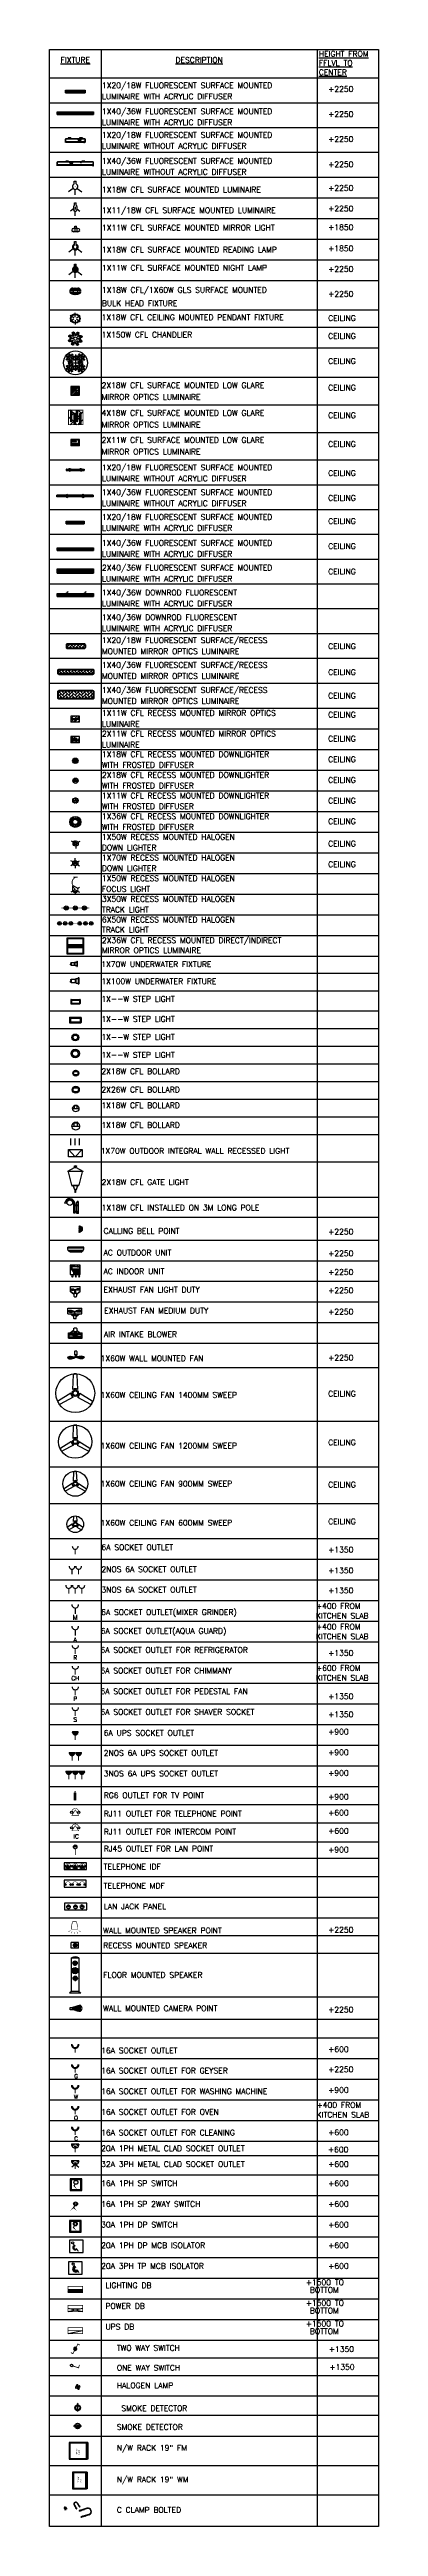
# Model space of a CAD drawing. Header units: metres. Extents: x 191982 to 427160, y -8904 to 80370.
# Drawn here: x 191982 to 203831, y -8904 to 80370 of the extents above; entities that cross this region are included whole.
import ezdxf
from ezdxf.enums import TextEntityAlignment as Align

# ---------------------------------------------------------------- set-up
doc = ezdxf.new("R2010")
doc.units = ezdxf.units.M
doc.header["$LTSCALE"] = 700
doc.header["$MEASUREMENT"] = 0
doc.linetypes.add('dashed', pattern=[0])
doc.linetypes.add('DASHED2', pattern=[0.375, 0.25, -0.125])
doc.layers.get('0').update_dxf_attribs({"lineweight": 9})
for name, color, linetype, lineweight in [('EMATE-SANITARY', 241, 'Continuous', 30), ('EMATE_CONTROLS', 5, 'DASHED2', 30), ('EMATE_LEGENDS', 7, 'Continuous', 30), ('EMATE_LIGHTS', 6, 'Continuous', 30), ('EMATE_LOWVOLT', 3, 'Continuous', 30), ('EMATE_POINTS', 1, 'Continuous', 30), ('WALL', 7, 'Continuous', 9)]:
    doc.layers.add(name, color=color, linetype=linetype, lineweight=lineweight)
doc.styles.add('BB', font='arial.ttf')
doc.styles.add('ROMAND', font='ROMAND.shx')
doc.styles.get("Standard").update_dxf_attribs({"font": 'swisscl.ttf'})
pattern_1 = [(45, (-176299.137, 183099.112), (-4.41941738, 4.41941738), [])]
pattern_2 = [(45, (14510.01708, 4313.10272), (-0.0883883476, 0.0883883476), [])]
pattern_3 = [(45, (-35757.831, -5994.1515), (-5.61266, 5.61266), [])]
pattern_4 = [(45, (-7151.5662, -1198.8303), (-1.122532, 1.122532), [])]
pattern_5 = [(45, (-19666.807, -3296.7833), (-3.086963, 3.086963), [])]

# ---------------------------------------------------------------- blocks, each defined once
blk = doc.blocks.new('SOC-6A')
at = {"const_width": 0.375}
blk.add_lwpolyline([(0, -2.9), (0, -1.04)], dxfattribs=at)
blk.add_arc((0, 0), 1.04, 174.69166, 5.30834)
at = {"style": 'ROMAND', "flags": 1}
for tag, p in [('WATT', (0.22, -7.19)), ('DESC', (0.22, -9.33))]:
    blk.add_attdef(tag, text='', height=1.5, dxfattribs=at).set_placement(p, align=Align.CENTER)
at = {"style": 'ROMAND'}
blk.add_attdef('TYPE', text='', height=1.5, dxfattribs=at).set_placement((0.31, -4.9), align=Align.CENTER)
blk = doc.blocks.new('BELL')
h = blk.add_hatch()
h.set_pattern_fill('ANSI31', color=256, scale=100, style=0)
h.set_pattern_definition([(45, (-34783.512, 13792.402), (-8.8388348, 8.8388348), [])])
h.paths.add_polyline_path([(-119, 0), (119, 0, 1)])
at = {"const_width": 5}
for points in [[(-53, 0), (-53, -265), (-142, -265)], [(-119, 0), (119, 0)], [(53, 0), (53, -265), (142, -265)]]:
    blk.add_lwpolyline(points, dxfattribs=at)
blk.add_arc((0, 0), 119, 0, 180)
blk = doc.blocks.new('sw6A2wa')
at = {"const_width": 0.283}
for points in [[(0.64, -1.21), (0, 0), (-0.72, -0.38)], [(1.2, -2.27), (1.83, -3.48), (2.55, -3.1)]]:
    blk.add_lwpolyline(points, dxfattribs=at)
blk.add_circle((0.95, -1.72), 0.602)
at = {"extrusion": (0, 0, -1)}
blk.add_ellipse((0.95, -1.72), major_axis=(0.24, 0.24), ratio=1, start_param=0.548994, end_param=6.832179, dxfattribs=at)
at = {"flags": 1}
blk.add_attdef('WATTS', text='', height=2, dxfattribs=at).set_placement((2.75, -3.75), align=Align.CENTER)
blk.add_attdef('CIRC', text='', height=2).set_placement((2.75, -5.75), align=Align.CENTER)
blk = doc.blocks.new('*X156')
at = {"color": 0}
for p, q in [((11424, 18548), (11524, 18548)), ((11424, 18544), (11524, 18544)), ((11424, 18540), (11524, 18540)), ((11424, 18536), (11524, 18536)), ((11424, 18532), (11524, 18532)), ((11424, 18528), (11524, 18528)), ((11424, 18524), (11524, 18524)), ((11424, 18520), (11524, 18520))]:
    blk.add_line(p, q, dxfattribs=at)
blk = doc.blocks.new('FL-PATTI-20')
h = blk.add_hatch()
h.set_pattern_fill('_U', color=256, scale=4, angle=45, style=0, pattern_type=0)
h.set_pattern_definition([(45, (16658.8257, 9559.9506), (-2.8284271, 2.8284271), [])])
h.paths.add_polyline_path([(-312, -126), (-335, -126, 0.414214), (-350, -141), (-350, -143, 0.414214), (-335, -158), (-312, -158)])
h.paths.add_polyline_path([(350, -143), (350, -141, 0.414214), (335, -126), (312, -126), (312, -158), (335, -158, 0.414214)])
h = blk.add_hatch()
h.set_pattern_fill('U', color=256, scale=4, angle=45, style=0, pattern_type=0)
h.set_pattern_definition([(45, (16358.8257, 8841.8964), (-2.8284271, 2.8284271), [])])
h.paths.add_polyline_path([(207, -75), (207, -62), (200, -62), (200, -40), (107, -40), (107, -75)])
for p, q in [((-255, 0), (-155, 0)), ((-255, 0), (-255, -30)), ((-155, 0), (-155, -30)), ((155, 0), (155, -30)), ((255, 0), (155, 0)), ((255, 0), (255, -30)), ((-354, -40), (-350, -40)), ((-354, -167), (-354, -45)), ((-350, -167), (-354, -167)), ((-350, -40), (-350, -167)), ((350, -40), (-350, -40)), ((-350, -143), (-350, -141)), ((339, -30), (-339, -30)), ((-335, -126), (-312, -126)), ((-312, -158), (-335, -158)), ((-312, -126), (312, -126)), ((-312, -126), (-312, -158)), ((312, -158), (-312, -158)), ((107, -75), (107, -40)), ((107, -40), (207, -40)), ((107, -75), (207, -75)), ((200, -62), (200, -40)), ((200, -62), (210, -62)), ((207, -75), (207, -40)), ((210, -62), (210, -40)), ((335, -126), (312, -126)), ((312, -126), (312, -158)), ((312, -158), (335, -158)), ((350, -40), (350, -167)), ((354, -40), (350, -40)), ((350, -143), (350, -141)), ((350, -167), (354, -167)), ((354, -167), (354, -45))]:
    blk.add_line(p, q)
for centre, start, end in [((-339, -45), 90, 180), ((-335, -141), 90, 180), ((-335, -143), 180, 270), ((335, -141), 0, 90), ((335, -143), 270, 0), ((339, -45), 0, 90)]:
    blk.add_arc(centre, 15, start, end)
at = {"xscale": -1}
blk.add_blockref('*X156', (11268, -18548), dxfattribs=at)
blk.add_blockref('*X156', (-11268, -18548))
at = {"style": 'ROMAND', "flags": 1}
for tag, p in [('WATT', (3, -36)), ('DESC', (3, -250))]:
    blk.add_attdef(tag, text='', height=150, dxfattribs=at).set_placement(p, align=Align.CENTER)
blk = doc.blocks.new('GLS-NIGHT')
h = blk.add_hatch()
h.set_pattern_fill('ANSI32', color=256, style=0)
h.set_pattern_definition([(45, (13610.0791, 1935.22424), (-0.265165043, 0.265165043), []), (45, (13610.2559, 1935.22424), (-0.265165043, 0.265165043), [])])
h.paths.add_polyline_path([(0.32, -1.05), (0.32, 0), (-0.32, 0), (-0.32, -1.05, 6.182912)])
h.paths.add_polyline_path([(-0.3, -2.1, -0.414214), (-0.1, -1.7, -2.414214)], flags=16)
for p, q in [((-0.32, 0), (0.32, 0)), ((-0.32, -1.05), (-0.32, 0)), ((0.32, -1.05), (0.32, 0)), ((-0.77, -2.64), (-2.35, -3.87)), ((0, -5), (0, -3)), ((0.77, -2.64), (2.35, -3.87))]:
    blk.add_line(p, q)
for points in [[(-0.77, -2.64, 0.25, 0, 0), (-2.35, -3.87, 0, 0, 0)], [(0, -3, 0.25, 0, 0), (0, -5, 0, 0, 0)], [(0.77, -2.64, 0.25, 0, 0), (2.35, -3.87, 0, 0, 0)]]:
    blk.add_lwpolyline(points, format="xyseb")
for radius, start, end in [(1, 108.37448, 71.62552), (0.316, 108.37448, 71.62552), (0.316, 198.37448, 161.62552)]:
    blk.add_arc((0, -2), radius, start, end)
at = {"style": 'ROMAND', "flags": 1}
for tag, p in [('WATT', (0.11, -9.29)), ('DESC', (0.11, -11.42))]:
    blk.add_attdef(tag, text='', height=1.5, dxfattribs=at).set_placement(p, align=Align.CENTER)
at = {"style": 'ROMAND'}
blk.add_attdef('TYPE', text='', height=1.5, dxfattribs=at).set_placement((0.2, -7), align=Align.CENTER)
blk = doc.blocks.new('CFL-SQ-2X11')
h = blk.add_hatch()
h.set_pattern_fill('ANGLE', color=256, scale=50, angle=45, style=0)
h.set_pattern_definition([(45, (-1410.533, -398.6), (-9.72272, 9.72272), [10, -3.75]), (135, (-1410.533, -398.6), (-9.72272, -9.72272), [10, -3.75])])
h.paths.add_polyline_path([(-136, 50), (-136, 30), (48, 30), (48, 50)])
h.paths.add_polyline_path([(-136, -25), (-136, -45), (117, -45), (117, -25)])
for p, q in [((156, 112), (-156, 112)), ((-156, 112), (-156, -112)), ((48, 50), (-136, 50)), ((48, 30), (-136, 30)), ((48, 50), (48, 30)), ((156, -112), (156, 112)), ((156, -112), (-156, -112)), ((117, -25), (-136, -25)), ((117, -45), (-136, -45)), ((135, -92), (-136, -92)), ((117, -25), (117, -45))]:
    blk.add_line(p, q)
blk.add_lwpolyline([(135, -92), (135, 92), (-136, 92), (-136, -92)])
at = {"style": 'ROMAND', "flags": 1}
for tag, p in [('WATT', (18, -291)), ('DESC', (18, -505))]:
    blk.add_attdef(tag, text='', height=150, dxfattribs=at).set_placement(p, align=Align.CENTER)
blk = doc.blocks.new('CHANDL-S')
for centre, radius in [((-232, 95), 6.55), ((-224, 68), 6.55), ((-219, 120), 6.55), ((-196, 92), 17.5), ((-199, 55), 6.55), ((-192, 128), 6.55), ((0, 0), 179), ((-172, 63), 6.55), ((-167, 115), 6.55), ((-159, 88), 6.55), ((-131, 13), 23.4), ((-110, 207), 6.55), ((-102, 180), 6.55), ((-84, 102), 23.4), ((-97, 232), 6.55), ((-74, 203), 17.5), ((-77, 166), 6.55), ((-70, 240), 6.55), ((0, 0), 62.3), ((-50, 174), 6.55), ((-45, 227), 6.55), ((-37, 199), 6.55), ((13, 131), 23.4), ((55, 199), 6.55), ((63, 172), 6.55), ((68, 224), 6.55), ((92, 196), 17.5), ((102, 84), 23.4), ((88, 159), 6.55), ((95, 232), 6.55), ((115, 167), 6.55), ((131, -13), 23.4), ((120, 219), 6.55), ((128, 192), 6.55), ((166, 77), 6.55), ((174, 50), 6.55), ((180, 102), 6.55), ((203, 74), 17.5), ((199, 37), 6.55), ((207, 110), 6.55), ((227, 45), 6.55), ((232, 97), 6.55), ((240, 70), 6.55), ((-240, -70), 6.55), ((-232, -97), 6.55), ((-227, -45), 6.55), ((-203, -74), 17.5), ((-207, -110), 6.55), ((-199, -37), 6.55), ((-180, -102), 6.55), ((-174, -50), 6.55), ((-166, -77), 6.55), ((-128, -192), 6.55), ((-120, -219), 6.55), ((-102, -84), 23.4), ((-115, -167), 6.55), ((-92, -196), 17.5), ((-95, -232), 6.55), ((-88, -159), 6.55), ((-68, -224), 6.55), ((-63, -172), 6.55), ((-55, -199), 6.55), ((-13, -131), 23.4), ((37, -199), 6.55), ((45, -227), 6.55), ((50, -174), 6.55), ((74, -203), 17.5), ((84, -102), 23.4), ((70, -240), 6.55), ((77, -166), 6.55), ((97, -232), 6.55), ((102, -180), 6.55), ((110, -207), 6.55), ((159, -88), 6.55), ((167, -115), 6.55), ((172, -63), 6.55), ((196, -92), 17.5), ((192, -128), 6.55), ((199, -55), 6.55), ((219, -120), 6.55), ((224, -68), 6.55), ((232, -95), 6.55)]:
    blk.add_circle(centre, radius)
at = {"style": 'ROMAND', "flags": 1}
for tag, p in [('WATT', (25, -404)), ('DESC', (25, -618))]:
    blk.add_attdef(tag, text='', height=150, dxfattribs=at).set_placement(p, align=Align.CENTER)
blk = doc.blocks.new('CFL-SQ-2X23')
h = blk.add_hatch()
h.set_pattern_fill('AR-RROOF', color=256, scale=100, angle=45, style=0)
h.set_pattern_definition([(45, (13045.68, 1993.83), (84.8528, 226.2742), [1500, -200, 500, -100]), (45, (13104.37, 2123.23), (-164.7559, 23.3345), [300, -33, 600, -75]), (45, (13020.93, 2089.29), (320.31937, 415.07168), [800, -140, 400, -100])])
h.paths.add_polyline_path([(135, 0), (135, 135), (-136, 135), (-136, 0)])
h.paths.add_polyline_path([(-136, 0), (-136, -136), (135, -136), (135, 0)])
h = blk.add_hatch()
h.set_pattern_fill('ANSI37', color=256, scale=80, style=0)
h.set_pattern_definition([(45, (-60.368, 75.534), (-7.0711, 7.0711), []), (135, (-60.368, 75.534), (-7.0711, -7.0711), [])])
h.paths.add_polyline_path([(-21, 99), (-132, 99, 0.067869), (-136, 79), (-21, 79)])
h.paths.add_polyline_path([(1, 72), (-136, 72, 0.067869), (-132, 52), (1, 52)])
h = blk.add_hatch()
h.set_pattern_fill('ANSI37', color=256, scale=80, style=0)
h.set_pattern_definition([(225, (60.368, -75.534), (7.0711, -7.0711), []), (315, (60.368, -75.534), (7.0711, 7.0711), [])])
h.paths.add_polyline_path([(21, -99), (132, -99, 0.067869), (135, -79), (21, -79)])
h.paths.add_polyline_path([(-1, -72), (135, -72, 0.067869), (132, -52), (-1, -52)])
for p, q in [((-21, 79), (-136, 79)), ((1, 72), (-136, 72)), ((135, 0), (-136, 0)), ((-21, 99), (-132, 99)), ((1, 52), (-132, 52)), ((-21, 99), (-21, 79)), ((1, 72), (1, 52)), ((-1, -52), (132, -52)), ((-1, -72), (-1, -52)), ((-1, -72), (135, -72)), ((21, -79), (135, -79)), ((21, -99), (21, -79)), ((21, -99), (132, -99))]:
    blk.add_line(p, q)
for points in [[(-156, -156), (156, -156), (156, 156), (-156, 156)], [(-136, -136), (135, -136), (135, 135), (-136, 135)]]:
    blk.add_lwpolyline(points, close=True)
at = {"style": 'ROMAND', "flags": 1}
for tag, p in [('WATT', (1, -342)), ('DESC', (1, -556))]:
    blk.add_attdef(tag, text='', height=150, dxfattribs=at).set_placement(p, align=Align.CENTER)
blk = doc.blocks.new('CFL-PEND-1X18')
for p, q in [((-48, 27), (-181, 105)), ((0, 55), (0, 209)), ((48, 27), (181, 105)), ((-48, -27), (-181, -105)), ((0, -55), (0, -209)), ((48, -27), (181, -105))]:
    blk.add_line(p, q)
for radius in [170, 150]:
    blk.add_circle((0, 0), radius)
at = {"style": 'ROMAND', "flags": 1}
for tag, p in [('WATT', (25, -404)), ('DESC', (25, -618))]:
    blk.add_attdef(tag, text='', height=150, dxfattribs=at).set_placement(p, align=Align.CENTER)
blk = doc.blocks.new('*X166')
at = {"color": 0}
for p, q in [((10989, 18473), (11024, 18508)), ((10989, 18479), (11019, 18508)), ((10989, 18484), (11013, 18508)), ((10989, 18490), (11007, 18508)), ((10989, 18496), (11002, 18508)), ((10989, 18501), (10996, 18508)), ((10989, 18507), (10990, 18508)), ((10995, 18473), (11030, 18508)), ((11000, 18473), (11036, 18508)), ((11006, 18473), (11041, 18508)), ((11012, 18473), (11047, 18508)), ((11017, 18473), (11053, 18508)), ((11023, 18473), (11058, 18508)), ((11029, 18473), (11064, 18508)), ((11034, 18473), (11070, 18508)), ((11040, 18473), (11075, 18508)), ((11046, 18473), (11081, 18508)), ((11051, 18473), (11087, 18508)), ((11057, 18473), (11089, 18505)), ((11063, 18473), (11089, 18499)), ((11068, 18473), (11089, 18494)), ((11074, 18473), (11089, 18488)), ((11080, 18473), (11089, 18483)), ((11085, 18473), (11089, 18477))]:
    blk.add_line(p, q, dxfattribs=at)
blk = doc.blocks.new('*X167')
at = {"color": 0}
for p, q in [((9206, 19683), (9225, 19701)), ((9206, 19688), (9219, 19701)), ((9207, 19678), (9231, 19701)), ((9210, 19675), (9236, 19701)), ((9213, 19672), (9242, 19701)), ((9216, 19670), (9244, 19698)), ((9221, 19669), (9244, 19692)), ((9227, 19669), (9244, 19687)), ((9233, 19669), (9244, 19681)), ((9238, 19669), (9244, 19675)), ((9244, 19669), (9244, 19670))]:
    blk.add_line(p, q, dxfattribs=at)
blk = doc.blocks.new('*X168')
at = {"color": 0}
for p, q in [((10468, 19677), (10492, 19701)), ((10468, 19683), (10486, 19701)), ((10468, 19688), (10481, 19701)), ((10468, 19694), (10475, 19701)), ((10468, 19700), (10469, 19701)), ((10468, 19671), (10497, 19700)), ((10471, 19669), (10500, 19698)), ((10477, 19669), (10503, 19695)), ((10483, 19669), (10505, 19692)), ((10488, 19669), (10506, 19687)), ((10495, 19670), (10505, 19681))]:
    blk.add_line(p, q, dxfattribs=at)
blk = doc.blocks.new('FL-BOX-40')
for p, q in [((-650, 0), (650, 0)), ((-650, -100), (-650, 0)), ((-66, 0), (34, 0)), ((-66, -35), (-66, 0)), ((34, -35), (34, 0)), ((327, -22), (327, 0)), ((338, -22), (338, 0)), ((650, 0), (650, -100)), ((-650, -51), (-650, -49)), ((-650, -100), (650, -100)), ((-635, -34), (-612, -34)), ((-612, -66), (-635, -66)), ((-612, -34), (-612, -66)), ((-66, -35), (34, -35)), ((327, -22), (338, -22)), ((612, -34), (612, -66)), ((635, -34), (612, -34)), ((612, -66), (635, -66)), ((650, -51), (650, -49))]:
    blk.add_line(p, q)
at = {"linetype": 'dashed'}
for p, q in [((-612, -34), (612, -34)), ((612, -66), (-612, -66))]:
    blk.add_line(p, q, dxfattribs=at)
for centre, start, end in [((-635, -49), 90, 180), ((-635, -51), 180, 270), ((635, -49), 0, 90), ((635, -51), 270, 0)]:
    blk.add_arc(centre, 15, start, end)
for name, p in [('*X166', (-11055, -18508)), ('*X167', (-9856, -19735)), ('*X168', (-9856, -19735))]:
    blk.add_blockref(name, p)
at = {"style": 'ROMAND', "flags": 1}
for tag, p in [('WATT', (27, -9)), ('DESC', (27, -223))]:
    blk.add_attdef(tag, text='', height=150, dxfattribs=at).set_placement(p, align=Align.CENTER)
blk = doc.blocks.new('*X162')
at = {"color": 0}
for p, q in [((10989, 18473), (11024, 18508)), ((10989, 18479), (11019, 18508)), ((10989, 18484), (11013, 18508)), ((10989, 18490), (11007, 18508)), ((10989, 18496), (11002, 18508)), ((10989, 18501), (10996, 18508)), ((10989, 18507), (10990, 18508)), ((10995, 18473), (11030, 18508)), ((11000, 18473), (11036, 18508)), ((11006, 18473), (11041, 18508)), ((11012, 18473), (11047, 18508)), ((11017, 18473), (11053, 18508)), ((11023, 18473), (11058, 18508)), ((11029, 18473), (11064, 18508)), ((11034, 18473), (11070, 18508)), ((11040, 18473), (11075, 18508)), ((11046, 18473), (11081, 18508)), ((11051, 18473), (11087, 18508)), ((11057, 18473), (11089, 18505)), ((11063, 18473), (11089, 18499)), ((11068, 18473), (11089, 18494)), ((11074, 18473), (11089, 18488)), ((11080, 18473), (11089, 18483)), ((11085, 18473), (11089, 18477))]:
    blk.add_line(p, q, dxfattribs=at)
blk = doc.blocks.new('*X164')
at = {"color": 0}
for p, q in [((10841, 18548), (10941, 18548)), ((10841, 18544), (10941, 18544)), ((10841, 18540), (10941, 18540)), ((10841, 18536), (10941, 18536)), ((10841, 18532), (10941, 18532)), ((10841, 18528), (10941, 18528)), ((10841, 18524), (10941, 18524)), ((10841, 18520), (10941, 18520))]:
    blk.add_line(p, q, dxfattribs=at)
blk = doc.blocks.new('*X163')
at = {"color": 0}
for p, q in [((11424, 18548), (11524, 18548)), ((11424, 18544), (11524, 18544)), ((11424, 18540), (11524, 18540)), ((11424, 18536), (11524, 18536)), ((11424, 18532), (11524, 18532)), ((11424, 18528), (11524, 18528)), ((11424, 18524), (11524, 18524)), ((11424, 18520), (11524, 18520))]:
    blk.add_line(p, q, dxfattribs=at)
blk = doc.blocks.new('FL-PATTI-40')
h = blk.add_hatch()
h.set_pattern_fill('_U', color=256, scale=4, angle=45, style=0, pattern_type=0)
h.set_pattern_definition([(45, (16358.8257, 9559.9506), (-2.8284271, 2.8284271), [])])
h.paths.add_polyline_path([(-612, -126), (-635, -126, 0.414214), (-650, -141), (-650, -143, 0.414214), (-635, -158), (-612, -158)])
h.paths.add_polyline_path([(635, -158, 0.414214), (650, -143), (650, -141, 0.414214), (635, -126), (612, -126), (612, -158)])
for p, q in [((-241, 0), (-341, 0)), ((341, 0), (241, 0)), ((-654, -40), (-650, -40)), ((-654, -167), (-654, -45)), ((-650, -167), (-654, -167)), ((650, -40), (-650, -40)), ((-650, -40), (-650, -167)), ((-650, -143), (-650, -141)), ((639, -30), (-639, -30)), ((-635, -126), (-612, -126)), ((-612, -158), (-635, -158)), ((-612, -126), (612, -126)), ((-612, -126), (-612, -158)), ((612, -158), (-612, -158)), ((-341, 0), (-341, -30)), ((-241, 0), (-241, -30)), ((-193, -40), (-93, -40)), ((-193, -75), (-193, -40)), ((-193, -75), (-93, -75)), ((-93, -75), (-93, -40)), ((200, -62), (200, -40)), ((200, -62), (210, -62)), ((210, -62), (210, -40)), ((241, 0), (241, -30)), ((341, 0), (341, -30)), ((635, -126), (612, -126)), ((612, -126), (612, -158)), ((612, -158), (635, -158)), ((650, -40), (650, -167)), ((654, -40), (650, -40)), ((650, -143), (650, -141)), ((650, -167), (654, -167)), ((654, -167), (654, -45))]:
    blk.add_line(p, q)
for centre, start, end in [((-639, -45), 90, 180), ((-635, -141), 90, 180), ((-635, -143), 180, 270), ((635, -141), 0, 90), ((635, -143), 270, 0), ((639, -45), 0, 90)]:
    blk.add_arc(centre, 15, start, end)
for name in ['*X164', '*X162', '*X163']:
    blk.add_blockref(name, (-11182, -18548))
at = {"style": 'ROMAND', "flags": 1}
for tag, p in [('WATT', (-55, -36)), ('DESC', (-55, -250))]:
    blk.add_attdef(tag, text='', height=150, dxfattribs=at).set_placement(p, align=Align.CENTER)
blk = doc.blocks.new('*X158')
at = {"color": 0}
for p, q in [((10989, 18473), (11024, 18508)), ((10989, 18479), (11019, 18508)), ((10989, 18484), (11013, 18508)), ((10989, 18490), (11007, 18508)), ((10989, 18496), (11002, 18508)), ((10989, 18501), (10996, 18508)), ((10989, 18507), (10990, 18508)), ((10995, 18473), (11030, 18508)), ((11000, 18473), (11036, 18508)), ((11006, 18473), (11041, 18508)), ((11012, 18473), (11047, 18508)), ((11017, 18473), (11053, 18508)), ((11023, 18473), (11058, 18508)), ((11029, 18473), (11064, 18508)), ((11034, 18473), (11070, 18508)), ((11040, 18473), (11075, 18508)), ((11046, 18473), (11081, 18508)), ((11051, 18473), (11087, 18508)), ((11057, 18473), (11089, 18505)), ((11063, 18473), (11089, 18499)), ((11068, 18473), (11089, 18494)), ((11074, 18473), (11089, 18488)), ((11080, 18473), (11089, 18483)), ((11085, 18473), (11089, 18477))]:
    blk.add_line(p, q, dxfattribs=at)
blk = doc.blocks.new('*X159')
at = {"color": 0}
for p, q in [((9206, 19683), (9225, 19701)), ((9206, 19688), (9219, 19701)), ((9207, 19678), (9231, 19701)), ((9210, 19675), (9236, 19701)), ((9213, 19672), (9242, 19701)), ((9216, 19670), (9244, 19698)), ((9221, 19669), (9244, 19692)), ((9227, 19669), (9244, 19687)), ((9233, 19669), (9244, 19681)), ((9238, 19669), (9244, 19675)), ((9244, 19669), (9244, 19670))]:
    blk.add_line(p, q, dxfattribs=at)
blk = doc.blocks.new('*X160')
at = {"color": 0}
for p, q in [((10468, 19677), (10492, 19701)), ((10468, 19683), (10486, 19701)), ((10468, 19688), (10481, 19701)), ((10468, 19694), (10475, 19701)), ((10468, 19700), (10469, 19701)), ((10468, 19671), (10497, 19700)), ((10471, 19669), (10500, 19698)), ((10477, 19669), (10503, 19695)), ((10483, 19669), (10505, 19692)), ((10488, 19669), (10506, 19687)), ((10495, 19670), (10505, 19681))]:
    blk.add_line(p, q, dxfattribs=at)
blk = doc.blocks.new('FL-BOX-20')
for p, q in [((-350, 0), (350, 0)), ((-350, -100), (-350, 0)), ((-350, -100), (-350, 0)), ((-66, 0), (34, 0)), ((-66, -35), (-66, 0)), ((34, -35), (34, 0)), ((278, -22), (278, 0)), ((289, -22), (289, 0)), ((-350, -51), (-350, -49)), ((-350, -100), (350, -100)), ((-335, -34), (-312, -34)), ((-312, -66), (-335, -66)), ((-312, -34), (-312, -66)), ((-66, -35), (34, -35)), ((278, -22), (289, -22)), ((312, -34), (312, -66)), ((335, -34), (312, -34)), ((312, -66), (335, -66)), ((350, 0), (350, -100)), ((350, 0), (350, -100)), ((350, -51), (350, -49))]:
    blk.add_line(p, q)
at = {"linetype": 'dashed'}
for p, q in [((-335, -34), (335, -34)), ((335, -66), (-335, -66))]:
    blk.add_line(p, q, dxfattribs=at)
for centre, start, end in [((-335, -49), 90, 180), ((-335, -51), 180, 270), ((335, -49), 0, 90), ((335, -51), 270, 0)]:
    blk.add_arc(centre, 15, start, end)
for name, p in [('*X158', (-11055, -18508)), ('*X159', (-9556, -19735)), ('*X160', (-10156, -19735))]:
    blk.add_blockref(name, p)
at = {"style": 'ROMAND', "flags": 1}
for tag, p in [('WATT', (27, -9)), ('DESC', (27, -223))]:
    blk.add_attdef(tag, text='', height=150, dxfattribs=at).set_placement(p, align=Align.CENTER)
blk = doc.blocks.new('BULKHEAD-G')
for p, q in [((-197, 49), (197, 49)), ((-197, 39), (197, 39)), ((-94, 105), (-85, 105)), ((-94, 100), (-85, 100)), ((-94, 65), (-85, 65)), ((-85, 108), (-85, 49)), ((-85, 39), (-85, -39)), ((-75, 108), (-75, 49)), ((-75, 105), (75, 105)), ((-75, 100), (75, 100)), ((-75, 65), (75, 65)), ((-75, 39), (-75, -39)), ((-11, 105), (-11, 122)), ((-11, 122), (-4, 122)), ((-4, 112), (-4, 122)), ((4, 112), (4, 122)), ((4, 122), (11, 122)), ((11, 105), (11, 122)), ((75, 108), (75, 49)), ((75, 39), (75, -39)), ((85, 108), (85, 49)), ((85, 105), (94, 105)), ((85, 100), (94, 100)), ((85, 65), (94, 65)), ((85, 39), (85, -39)), ((-197, -39), (197, -39)), ((-197, -49), (197, -49)), ((-94, -65), (-85, -65)), ((-94, -100), (-85, -100)), ((-94, -105), (-85, -105)), ((-85, -49), (-85, -108)), ((-75, -49), (-75, -108)), ((-75, -65), (75, -65)), ((-75, -100), (75, -100)), ((-75, -105), (75, -105)), ((-11, -105), (-11, -122)), ((-11, -122), (-4, -122)), ((-4, -112), (-4, -122)), ((4, -112), (4, -122)), ((4, -122), (11, -122)), ((11, -105), (11, -122)), ((75, -49), (75, -108)), ((85, -49), (85, -108)), ((85, -65), (94, -65)), ((85, -100), (94, -100)), ((85, -105), (94, -105))]:
    blk.add_line(p, q)
for centre, radius, start, end in [((-197, 44), 5, 90, 270), ((-94, 0), 105, 158.16818, 201.83182), ((-94, 0), 100, 157.01578, 202.98422), ((-94, 0), 105, 90, 152.15239), ((-94, 0), 100, 90, 150.62802), ((-94, 0), 65, 143.07745, 216.92255), ((-94, 0), 65, 90, 131.01122), ((-80, 108), 5, 0, 180), ((0, 112), 3.75, 180, 0), ((80, 108), 5, 0, 180), ((94, 0), 105, 27.84761, 90), ((94, 0), 100, 29.37198, 90), ((94, 0), 65, 48.98878, 90), ((94, 0), 65, 323.07745, 36.92255), ((94, 0), 100, 337.01578, 22.98422), ((94, 0), 105, 338.16818, 21.83182), ((197, 44), 5, 270, 90), ((-197, -44), 5, 90, 270), ((-94, 0), 105, 207.84761, 270), ((-94, 0), 100, 209.37198, 270), ((-94, 0), 65, 228.98878, 270), ((-80, -108), 5, 180, 0), ((0, -112), 3.75, 0, 180), ((80, -108), 5, 180, 0), ((94, 0), 100, 270, 330.62802), ((94, 0), 105, 270, 332.15239), ((94, 0), 65, 270, 311.01122), ((197, -44), 5, 270, 90)]:
    blk.add_arc(centre, radius, start, end)
at = {"style": 'ROMAND', "flags": 1}
for tag, p in [('WATT', (-9, 15)), ('DESC', (-9, -199))]:
    blk.add_attdef(tag, text='', height=150, dxfattribs=at).set_placement(p, align=Align.CENTER)
blk = doc.blocks.new('CFL-SQ-4X23')
h = blk.add_hatch()
h.set_pattern_fill('AR-HBONE', color=256, scale=50, style=0)
h.set_pattern_definition([(45, (13667.25, 3186.77), (2e-14, 282.8427), [600, -200]), (135, (13808.67, 3328.2), (2e-14, 282.8427), [600, -200])])
h.paths.add_polyline_path([(30, 261), (-135, 261), (-135, -139), (-155, -139), (-155, 261), (-161, 261), (-161, -161), (-181, -161), (-181, 261), (-261, 261), (-261, -261), (-72, -261), (-72, 139), (-52, 139), (-52, -261), (-45, -261), (-45, 161), (-25, 161), (-25, -261), (140, -261), (140, 139), (160, 139), (160, -261), (166, -261), (166, 161), (186, 161), (186, -261), (261, -261), (261, 261), (77, 261), (77, -139), (57, -139), (57, 261), (50, 261), (50, -161), (30, -161)])
at = {"extrusion": (0, 0, -1)}
for p, q in [((-181, -161), (-181, 261)), ((-161, -161), (-161, 261)), ((-155, -139), (-155, 261)), ((-135, -139), (-135, 261)), ((-72, 139), (-72, -261)), ((-72, 139), (-52, 139)), ((-52, 139), (-52, -261)), ((-45, 161), (-45, -261)), ((-45, 161), (-25, 161)), ((-25, 161), (-25, -261)), ((30, -161), (30, 261)), ((50, -161), (50, 261)), ((57, -139), (57, 261)), ((77, -139), (77, 261)), ((140, 139), (140, -261)), ((140, 139), (160, 139)), ((160, 139), (160, -261)), ((166, 161), (166, -261)), ((166, 161), (186, 161)), ((186, 161), (186, -261)), ((-161, -161), (-181, -161)), ((-135, -139), (-155, -139)), ((50, -161), (30, -161)), ((77, -139), (57, -139))]:
    blk.add_line(p, q, dxfattribs=at)
at = {"const_width": 30}
blk.add_lwpolyline([(261, 261), (-261, 261), (-261, -261), (261, -261)], close=True, dxfattribs=at)
at = {"style": 'ROMAND', "flags": 1}
for tag, p in [('WATT', (13, -463)), ('DESC', (13, -677))]:
    blk.add_attdef(tag, text='', height=150, dxfattribs=at).set_placement(p, align=Align.CENTER)
blk = doc.blocks.new('CHANDL-L')
for p, q in [((-267, 3), (278, 3)), ((0, 296), (0, -286)), ((278, 3), (278, 3)), ((278, 3), (278, 3))]:
    blk.add_line(p, q)
for centre, radius in [((0, 0), 432), ((-327, 127), 4.09), ((-322, 231), 4.09), ((-322, 110), 4.09), ((-319, 143), 4.09), ((-317, 214), 4.09), ((-314, 246), 4.09), ((-304, 125), 10.9), ((-306, 102), 4.09), ((-299, 228), 10.9), ((-302, 205), 4.09), ((-302, 148), 4.09), ((-297, 251), 4.09), ((-289, 107), 4.09), ((-286, 140), 4.09), ((-285, 210), 4.09), ((-282, 243), 4.09), ((-281, 123), 4.09), ((-276, 226), 4.09), ((-259, 179), 14.6), ((-257, 51), 4.09), ((-241, 119), 14.6), ((-252, 34), 4.09), ((-249, 67), 4.09), ((-246, 300), 4.09), ((-241, 283), 4.09), ((-234, 49), 10.9), ((-229, 235), 14.6), ((-238, 316), 4.09), ((-237, 26), 4.09), ((-232, 72), 4.09), ((-223, 298), 10.9), ((-225, 275), 4.09), ((-221, 321), 4.09), ((-220, 31), 4.09), ((-216, 63), 4.09), ((-177, 171), 39), ((-211, 46), 4.09), ((-209, 280), 4.09), ((-205, 313), 4.09), ((-200, 296), 4.09), ((-185, 89), 14.6), ((-169, 253), 14.6), ((-154, 46), 4.09), ((-149, 29), 4.09), ((-146, 62), 4.09), ((-143, 296), 4.09), ((-138, 279), 4.09), ((-131, 44), 10.9), ((-125, 107), 14.6), ((-135, 311), 4.09), ((-133, 21), 4.09), ((-129, 67), 4.09), ((-120, 293), 10.9), ((-113, 223), 14.6), ((-122, 270), 4.09), ((-118, 316), 4.09), ((-117, 26), 4.09), ((-113, 59), 4.09), ((-108, 42), 4.09), ((-95, 163), 14.6), ((-105, 275), 4.09), ((-102, 308), 4.09), ((-97, 291), 4.09), ((-78, 116), 4.09), ((-73, 219), 4.09), ((-73, 99), 4.09), ((-69, 132), 4.09), ((-68, 202), 4.09), ((-65, 235), 4.09), ((-55, 114), 10.9), ((-50, 217), 10.9), ((-57, 91), 4.09), ((-53, 194), 4.09), ((-53, 137), 4.09), ((-48, 240), 4.09), ((-40, 96), 4.09), ((-37, 128), 4.09), ((-36, 199), 4.09), ((-32, 232), 4.09), ((-32, 111), 4.09), ((-27, 215), 4.09), ((33, 127), 4.09), ((38, 231), 4.09), ((38, 110), 4.09), ((41, 143), 4.09), ((43, 214), 4.09), ((46, 246), 4.09), ((56, 125), 10.9), ((61, 228), 10.9), ((54, 102), 4.09), ((58, 205), 4.09), ((58, 148), 4.09), ((63, 251), 4.09), ((71, 107), 4.09), ((74, 140), 4.09), ((75, 210), 4.09), ((79, 243), 4.09), ((79, 123), 4.09), ((84, 226), 4.09), ((101, 179), 14.6), ((103, 51), 4.09), ((119, 119), 14.6), ((108, 34), 4.09), ((111, 67), 4.09), ((114, 300), 4.09), ((119, 283), 4.09), ((126, 49), 10.9), ((131, 235), 14.6), ((122, 316), 4.09), ((123, 26), 4.09), ((128, 72), 4.09), ((137, 298), 10.9), ((135, 275), 4.09), ((139, 321), 4.09), ((140, 31), 4.09), ((144, 63), 4.09), ((183, 171), 39), ((149, 46), 4.09), ((152, 280), 4.09), ((155, 313), 4.09), ((160, 296), 4.09), ((175, 89), 14.6), ((191, 253), 14.6), ((206, 46), 4.09), ((211, 29), 4.09), ((214, 62), 4.09), ((217, 296), 4.09), ((222, 279), 4.09), ((229, 44), 10.9), ((226, 311), 4.09), ((235, 107), 14.6), ((227, 21), 4.09), ((231, 67), 4.09), ((240, 293), 10.9), ((247, 223), 14.6), ((238, 270), 4.09), ((242, 316), 4.09), ((244, 26), 4.09), ((247, 59), 4.09), ((252, 42), 4.09), ((255, 275), 4.09), ((265, 163), 14.6), ((258, 308), 4.09), ((263, 291), 4.09), ((282, 116), 4.09), ((287, 219), 4.09), ((287, 99), 4.09), ((291, 132), 4.09), ((292, 202), 4.09), ((295, 235), 4.09), ((305, 114), 10.9), ((310, 217), 10.9), ((303, 91), 4.09), ((308, 194), 4.09), ((308, 137), 4.09), ((312, 240), 4.09), ((320, 96), 4.09), ((323, 128), 4.09), ((325, 199), 4.09), ((328, 232), 4.09), ((328, 111), 4.09), ((333, 215), 4.09), ((-327, -217), 4.09), ((-322, -113), 4.09), ((-322, -234), 4.09), ((-319, -201), 4.09), ((-317, -130), 4.09), ((-314, -98), 4.09), ((-304, -219), 10.9), ((-306, -242), 4.09), ((-299, -116), 10.9), ((-302, -139), 4.09), ((-302, -196), 4.09), ((-297, -93), 4.09), ((-289, -237), 4.09), ((-286, -204), 4.09), ((-285, -134), 4.09), ((-282, -101), 4.09), ((-281, -221), 4.09), ((-276, -118), 4.09), ((-259, -165), 14.6), ((-257, -293), 4.09), ((-241, -225), 14.6), ((-252, -310), 4.09), ((-249, -277), 4.09), ((-246, -44), 4.09), ((-241, -61), 4.09), ((-234, -295), 10.9), ((-229, -109), 14.6), ((-238, -28), 4.09), ((-237, -318), 4.09), ((-232, -272), 4.09), ((-223, -46), 10.9), ((-225, -69), 4.09), ((-221, -23), 4.09), ((-220, -313), 4.09), ((-216, -281), 4.09), ((-177, -173), 39), ((-211, -298), 4.09), ((-209, -64), 4.09), ((-205, -31), 4.09), ((-200, -48), 4.09), ((-185, -255), 14.6), ((-169, -91), 14.6), ((-154, -298), 4.09), ((-149, -314), 4.09), ((-146, -282), 4.09), ((-143, -48), 4.09), ((-138, -65), 4.09), ((-131, -300), 10.9), ((-125, -237), 14.6), ((-135, -33), 4.09), ((-133, -323), 4.09), ((-129, -277), 4.09), ((-120, -51), 10.9), ((-113, -121), 14.6), ((-122, -74), 4.09), ((-118, -28), 4.09), ((-117, -318), 4.09), ((-113, -285), 4.09), ((-108, -302), 4.09), ((-95, -181), 14.6), ((-105, -69), 4.09), ((-102, -36), 4.09), ((-97, -53), 4.09), ((-78, -228), 4.09), ((-73, -125), 4.09), ((-73, -245), 4.09), ((-69, -212), 4.09), ((-68, -142), 4.09), ((-65, -109), 4.09), ((-55, -230), 10.9), ((-50, -127), 10.9), ((-57, -253), 4.09), ((-53, -150), 4.09), ((-53, -207), 4.09), ((-48, -104), 4.09), ((-40, -248), 4.09), ((-37, -216), 4.09), ((-36, -145), 4.09), ((-32, -112), 4.09), ((-32, -232), 4.09), ((-27, -129), 4.09), ((33, -217), 4.09), ((38, -113), 4.09), ((38, -234), 4.09), ((41, -201), 4.09), ((43, -130), 4.09), ((46, -98), 4.09), ((56, -219), 10.9), ((61, -116), 10.9), ((54, -242), 4.09), ((58, -139), 4.09), ((58, -196), 4.09), ((63, -93), 4.09), ((71, -237), 4.09), ((74, -204), 4.09), ((75, -134), 4.09), ((79, -101), 4.09), ((79, -221), 4.09), ((84, -118), 4.09), ((101, -165), 14.6), ((103, -293), 4.09), ((119, -225), 14.6), ((108, -310), 4.09), ((111, -277), 4.09), ((114, -44), 4.09), ((119, -61), 4.09), ((126, -295), 10.9), ((131, -109), 14.6), ((122, -28), 4.09), ((123, -318), 4.09), ((128, -272), 4.09), ((137, -46), 10.9), ((135, -69), 4.09), ((139, -23), 4.09), ((140, -313), 4.09), ((144, -281), 4.09), ((183, -173), 39), ((149, -298), 4.09), ((152, -64), 4.09), ((155, -31), 4.09), ((160, -48), 4.09), ((175, -255), 14.6), ((191, -91), 14.6), ((206, -298), 4.09), ((211, -314), 4.09), ((214, -282), 4.09), ((217, -48), 4.09), ((222, -65), 4.09), ((229, -300), 10.9), ((226, -33), 4.09), ((235, -237), 14.6), ((227, -323), 4.09), ((231, -277), 4.09), ((240, -51), 10.9), ((247, -121), 14.6), ((238, -74), 4.09), ((242, -28), 4.09), ((244, -318), 4.09), ((247, -285), 4.09), ((252, -302), 4.09), ((255, -69), 4.09), ((265, -181), 14.6), ((258, -36), 4.09), ((263, -53), 4.09), ((282, -228), 4.09), ((287, -125), 4.09), ((287, -245), 4.09), ((291, -212), 4.09), ((292, -142), 4.09), ((295, -109), 4.09), ((305, -230), 10.9), ((310, -127), 10.9), ((303, -253), 4.09), ((308, -150), 4.09), ((308, -207), 4.09), ((312, -104), 4.09), ((320, -248), 4.09), ((323, -216), 4.09), ((325, -145), 4.09), ((328, -112), 4.09), ((328, -232), 4.09), ((333, -129), 4.09)]:
    blk.add_circle(centre, radius)
at = {"style": 'ROMAND', "flags": 1}
for tag, p in [('WATT', (14, -493)), ('DESC', (14, -707))]:
    blk.add_attdef(tag, text='', height=150, dxfattribs=at).set_placement(p, align=Align.CENTER)
blk = doc.blocks.new('GLS-READ')
for p, q in [((-0.32, -1.05), (-0.32, 0)), ((-0.32, 0), (0.32, 0)), ((0.32, -1.05), (0.32, 0)), ((-0.77, -2.64), (-2.35, -3.87)), ((0, -5), (0, -3)), ((0.77, -2.64), (2.35, -3.87))]:
    blk.add_line(p, q)
for points in [[(-0.77, -2.64, 0.25, 0, 0), (-2.35, -3.87, 0, 0, 0)], [(0, -3, 0.25, 0, 0), (0, -5, 0, 0, 0)], [(0.77, -2.64, 0.25, 0, 0), (2.35, -3.87, 0, 0, 0)]]:
    blk.add_lwpolyline(points, format="xyseb")
for radius in [1, 1, 0.726]:
    blk.add_arc((0, -2), radius, 108.37448, 71.62552)
at = {"style": 'ROMAND', "flags": 1}
for tag, p in [('WATT', (0.11, -9.29)), ('DESC', (0.11, -11.42))]:
    blk.add_attdef(tag, text='', height=1.5, dxfattribs=at).set_placement(p, align=Align.CENTER)
at = {"style": 'ROMAND'}
blk.add_attdef('TYPE', text='', height=1.5, dxfattribs=at).set_placement((0.2, -7), align=Align.CENTER)
blk = doc.blocks.new('CFL-MIRR')
for p, q in [((-0.32, -0.82), (-0.32, 0)), ((-0.32, 0), (0.32, 0)), ((0.32, -0.82), (0.32, 0)), ((0.82, -0.82), (-0.82, -0.82)), ((0.82, -2.04), (-0.82, -2.04)), ((0.75, -1.42), (-0.68, -1.42))]:
    blk.add_line(p, q)
for points in [[(-1.25, -1.86, 0.103, 0, 0), (-1.9, -2.37, 0, 0, 0)], [(0, -2.04, 0.0983, 0, 0), (0, -2.83, 0, 0, 0)], [(1.29, -1.81, 0.113, 0, 0), (2.01, -2.37, 0, 0, 0)]]:
    blk.add_lwpolyline(points, format="xyseb")
for centre, start, end in [((-0.82, -1.43), 90, 270), ((0.82, -1.43), 270, 90)]:
    blk.add_arc(centre, 0.611, start, end)
at = {"style": 'ROMAND', "flags": 1}
for tag, p in [('WATT', (-0.07, -7.25)), ('DESC', (-0.07, -9.39))]:
    blk.add_attdef(tag, text='', height=1.5, dxfattribs=at).set_placement(p, align=Align.CENTER)
at = {"style": 'ROMAND'}
blk.add_attdef('TYPE', text='', height=1.5, dxfattribs=at).set_placement((0.01, -4.96), align=Align.CENTER)
blk = doc.blocks.new('CFL-WALL')
for p, q in [((-0.32, 0), (0.32, 0)), ((-0.32, -0.82), (-0.32, 0)), ((0.32, -0.82), (0.32, 0)), ((-0.61, -2.17), (-1.72, -3.03)), ((-0.61, -1.35), (-0.61, -2.51)), ((-0.02, -1.41), (-0.02, -2.37)), ((0, -4.77), (0, -3.12)), ((0.61, -1.35), (0.61, -2.51)), ((0.61, -2.17), (1.72, -3.03))]:
    blk.add_line(p, q)
for points in [[(-0.61, -2.17, 0.175, 0, 0), (-1.72, -3.03, 0, 0, 0)], [(0, -3.12, 0.206, 0, 0), (0, -4.77, 0, 0, 0)], [(0.61, -2.17, 0.175, 0, 0), (1.72, -3.03, 0, 0, 0)]]:
    blk.add_lwpolyline(points, format="xyseb")
for centre, start, end in [((0, -1.35), 121.04514, 180), ((0, -2.51), 180, 0), ((0, -1.35), 0, 58.95486)]:
    blk.add_arc(centre, 0.611, start, end)
at = {"style": 'ROMAND', "flags": 1}
for tag, p in [('WATT', (0.11, -9.29)), ('DESC', (0.11, -11.42))]:
    blk.add_attdef(tag, text='', height=1.5, dxfattribs=at).set_placement(p, align=Align.CENTER)
at = {"style": 'ROMAND'}
blk.add_attdef('TYPE', text='', height=1.5, dxfattribs=at).set_placement((0.2, -7), align=Align.CENTER)
blk = doc.blocks.new('GLS-WALL')
for p, q in [((-0.32, 0), (0.32, 0)), ((-0.32, -1.05), (-0.32, 0)), ((0.32, -1.05), (0.32, 0)), ((-0.77, -2.64), (-2.35, -3.87)), ((0, -5), (0, -3)), ((0.77, -2.64), (2.35, -3.87))]:
    blk.add_line(p, q)
for points in [[(-0.77, -2.64, 0.25, 0, 0), (-2.35, -3.87, 0, 0, 0)], [(0, -3, 0.25, 0, 0), (0, -5, 0, 0, 0)], [(0.77, -2.64, 0.25, 0, 0), (2.35, -3.87, 0, 0, 0)]]:
    blk.add_lwpolyline(points, format="xyseb")
at = {"const_width": 0.138}
blk.add_lwpolyline([(0, -1.93, 1), (0, -2.07, 1)], format="xyb", close=True, dxfattribs=at)
blk.add_arc((0, -2), 1, 108.37448, 71.62552)
at = {"style": 'ROMAND', "flags": 1}
for tag, p in [('WATT', (0.11, -9.29)), ('DESC', (0.11, -11.42))]:
    blk.add_attdef(tag, text='', height=1.5, dxfattribs=at).set_placement(p, align=Align.CENTER)
at = {"style": 'ROMAND'}
blk.add_attdef('TYPE', text='', height=1.5, dxfattribs=at).set_placement((0.2, -7), align=Align.CENTER)
blk = doc.blocks.new('CFL-1X18R')
for p, q in [((-12, -10), (-12, 10)), ((-12, 10), (-2, 10)), ((-2, -10), (-2, 10)), ((2, -10), (2, 10)), ((2, 10), (12, 10)), ((12, -10), (12, 10)), ((-12, -10), (-2, -10)), ((2, -10), (12, -10))]:
    blk.add_line(p, q)
for radius in [97.5, 60, 47.5]:
    blk.add_circle((0, 0), radius)
at = {"style": 'ROMAND', "flags": 1}
for tag, p in [('WATT', (2, 31)), ('DESC', (2, -183))]:
    blk.add_attdef(tag, text='', height=150, dxfattribs=at).set_placement(p, align=Align.CENTER)
blk = doc.blocks.new('CFL-1X11R')
h = blk.add_hatch()
h.set_pattern_fill('ANSI32', color=256, scale=50, angle=135, style=0)
h.set_pattern_definition([(180, (-85.549, -534.83), (-4e-15, -18.75), []), (180, (-91.799, -528.58), (-4e-15, -18.75), [])])
h.paths.add_polyline_path([(-95, 0, 1), (95, 0, 1)])
h.paths.add_polyline_path([(84, 0, -1), (-84, 0, -1)], flags=16)
h = blk.add_hatch()
h.set_pattern_fill('AR-RROOF', color=256, scale=180, angle=45, style=0)
h.set_pattern_definition([(45, (-85.55, -534.83), (152.735, 407.294), [2700, -360, 900, -180]), (45, (20.1, -301.9), (-296.56, 42), [540, -59.4, 1080, -135]), (45, (-130.1, -363), (576.575, 747.13), [1440, -252, 720, -180])])
h.paths.add_polyline_path([(69, -3), (69, -23), (-81, -23, 0.870121), (84, 0, 1), (-84, 0, 0.008931), (-84, -3)])
for p, q in [((69, -3), (-84, -3)), ((69, -23), (-81, -23)), ((69, -3), (69, -23))]:
    blk.add_line(p, q)
for radius in [95, 84]:
    blk.add_circle((0, 0), radius)
at = {"style": 'ROMAND', "flags": 1}
for tag, p in [('WATT', (-5, 43)), ('DESC', (-5, -171))]:
    blk.add_attdef(tag, text='', height=150, dxfattribs=at).set_placement(p, align=Align.CENTER)
blk = doc.blocks.new('CFL-SQ-2X11F')
h = blk.add_hatch()
h.set_pattern_fill('AR-RROOF', color=256, scale=180, angle=45, style=0)
h.set_pattern_definition([(45, (-127.63, -440.13), (152.735, 407.294), [2700, -360, 900, -180]), (45, (-21.99, -207.21), (-296.56, 42), [540, -59.4, 1080, -135]), (45, (-172.18, -268.31), (576.575, 747.13), [1440, -252, 720, -180])])
h.paths.add_polyline_path([(156, -112), (156, 112), (-156, 112), (-156, -112)])
h = blk.add_hatch()
h.set_pattern_fill('ANGLE', color=256, scale=50, angle=45, style=0)
h.set_pattern_definition([(45, (-127.627, -440.134), (-9.72272, 9.72272), [10, -3.75]), (135, (-127.627, -440.134), (-9.72272, -9.72272), [10, -3.75])])
h.paths.add_polyline_path([(50, 14), (50, 34), (-156, 34), (-156, 14)])
h.paths.add_polyline_path([(-156, -35), (-156, -55), (117, -55), (117, -35)])
for p, q in [((-156, 112), (-156, -112)), ((156, 112), (-156, 112)), ((50, 34), (-156, 34)), ((50, 14), (-156, 14)), ((50, 34), (50, 14)), ((156, -112), (156, 112)), ((117, -35), (-156, -35)), ((117, -55), (-156, -55)), ((156, -112), (-156, -112)), ((117, -35), (117, -55))]:
    blk.add_line(p, q)
at = {"style": 'ROMAND', "flags": 1}
for tag, p in [('WATT', (18, -291)), ('DESC', (18, -505))]:
    blk.add_attdef(tag, text='', height=150, dxfattribs=at).set_placement(p, align=Align.CENTER)
blk = doc.blocks.new('CFL-SQ-1X11F')
h = blk.add_hatch()
h.set_pattern_fill('AR-RROOF', color=256, scale=180, angle=45, style=0)
h.set_pattern_definition([(45, (-127.63, -440.13), (152.735, 407.294), [2700, -360, 900, -180]), (45, (-21.99, -207.21), (-296.56, 42), [540, -59.4, 1080, -135]), (45, (-172.18, -268.31), (576.575, 747.13), [1440, -252, 720, -180])])
h.paths.add_polyline_path([(156, 112), (-156, 112), (-156, -112), (156, -112)])
for p, q in [((-156, 112), (-156, -112)), ((156, 112), (-156, 112)), ((117, 12), (-156, 12)), ((117, 12), (117, -8)), ((156, -112), (156, 112)), ((117, -8), (-156, -8)), ((156, -112), (-156, -112))]:
    blk.add_line(p, q)
at = {"style": 'ROMAND', "flags": 1}
for tag, p in [('WATT', (18, -291)), ('DESC', (18, -505))]:
    blk.add_attdef(tag, text='', height=150, dxfattribs=at).set_placement(p, align=Align.CENTER)
blk = doc.blocks.new('FL-MO-2X40')
h = blk.add_hatch()
h.set_pattern_fill('AR-HBONE', color=256, scale=20, style=0)
h.set_pattern_definition([(45, (-1693.15, 639.375), (9e-15, 113.137), [240, -80]), (135, (-1636.58, 695.94), (9e-15, 113.137), [240, -80])])
h.paths.add_polyline_path([(-600, 137, 0.414214), (-625, 112), (-625, -112, 0.414214), (-600, -137), (600, -137, 0.414214), (625, -112), (625, 112, 0.414214), (600, 137)])
for points in [[(-650, -112), (-650, 112, -0.414214), (-600, 162), (600, 162, -0.414214), (650, 112), (650, -112, -0.414214), (600, -162), (-600, -162, -0.414214)], [(-625, -112), (-625, 112, -0.414214), (-600, 137), (600, 137, -0.414214), (625, 112), (625, -112, -0.414214), (600, -137), (-600, -137, -0.414214)]]:
    blk.add_lwpolyline(points, format="xyb", close=True)
at = {"style": 'ROMAND', "flags": 1}
for tag, p in [('WATT', (-9, 32)), ('DESC', (-9, -181))]:
    blk.add_attdef(tag, text='', height=150, dxfattribs=at).set_placement(p, align=Align.CENTER)
blk = doc.blocks.new('FL-MO-1X40')
h = blk.add_hatch()
h.set_pattern_fill('AR-HBONE', color=256, scale=20, style=0)
h.set_pattern_definition([(45, (-26802.25, -2120.76), (9e-15, 113.13708), [240, -80]), (135, (-26745.68, -2064.195), (9e-15, 113.13708), [240, -80])])
h.paths.add_polyline_path([(600, -75, 0.414214), (625, -50), (625, 50, 0.414214), (600, 75), (-600, 75, 0.414214), (-625, 50), (-625, -50, 0.414214), (-600, -75)])
for points in [[(-650, -50), (-650, 50, -0.414214), (-600, 100), (600, 100, -0.414214), (650, 50), (650, -50, -0.414214), (600, -100), (-600, -100, -0.414214)], [(-625, -50), (-625, 50, -0.414214), (-600, 75), (600, 75, -0.414214), (625, 50), (625, -50, -0.414214), (600, -75), (-600, -75, -0.414214)]]:
    blk.add_lwpolyline(points, format="xyb", close=True)
at = {"style": 'ROMAND', "flags": 1}
for tag, p in [('WATT', (-19, 27)), ('DESC', (-19, -187))]:
    blk.add_attdef(tag, text='', height=150, dxfattribs=at).set_placement(p, align=Align.CENTER)
blk = doc.blocks.new('FL-MO-1X20')
h = blk.add_hatch()
h.set_pattern_fill('AR-HBONE', color=256, scale=20, style=0)
h.set_pattern_definition([(45, (-26639.73, -3609.39), (9e-15, 113.13708), [240, -80]), (135, (-26583.165, -3552.82), (9e-15, 113.13708), [240, -80])])
h.paths.add_polyline_path([(292, -75, 0.414214), (317, -50), (317, 50, 0.414214), (292, 75), (-292, 75, 0.414214), (-318, 50), (-318, -50, 0.414214), (-292, -75)])
for points in [[(-342, -50), (-342, 50, -0.414214), (-292, 100), (292, 100, -0.414214), (342, 50), (342, -50, -0.414214), (292, -100), (-292, -100, -0.414214)], [(-318, -50), (-318, 50, -0.414214), (-292, 75), (292, 75, -0.414214), (317, 50), (317, -50, -0.414214), (292, -75), (-292, -75, -0.414214)]]:
    blk.add_lwpolyline(points, format="xyb", close=True)
at = {"style": 'ROMAND', "flags": 1}
for tag, p in [('WATT', (10, 34)), ('DESC', (10, -179))]:
    blk.add_attdef(tag, text='', height=150, dxfattribs=at).set_placement(p, align=Align.CENTER)
blk = doc.blocks.new('FL-BOX-2X40C')
at = {"extrusion": (0, 0, -1)}
for p, q in [((-672, -78), (-672, 82)), ((-672, 82), (628, 82)), ((-672, 26), (-672, 28)), ((-657, 43), (-634, 43)), ((-634, 11), (-657, 11)), ((-634, 43), (-634, 11)), ((612, 43), (589, 43)), ((589, 43), (589, 11)), ((589, 11), (612, 11)), ((627, 26), (627, 28)), ((628, 82), (628, -78)), ((-672, -29), (-672, -27)), ((-672, -78), (628, -78)), ((-657, -12), (-634, -12)), ((-634, -44), (-657, -44)), ((-634, -12), (-634, -44)), ((589, -12), (589, -44)), ((612, -12), (589, -12)), ((589, -44), (612, -44)), ((627, -29), (627, -27))]:
    blk.add_line(p, q, dxfattribs=at)
at = {"linetype": 'dashed', "extrusion": (0, 0, -1)}
for p, q in [((-634, 43), (589, 43)), ((589, 11), (-634, 11)), ((-634, -12), (589, -12)), ((589, -44), (-634, -44))]:
    blk.add_line(p, q, dxfattribs=at)
at = {"extrusion": (0, 0, -1)}
for centre, start_param, end_param in [((-657, 28), 5.497787, 7.068583), ((-657, 26), 3.926991, 5.497787), ((612, 28), 0.785398, 2.356194), ((612, 26), 2.356194, 3.926991), ((-657, -27), 5.497787, 7.068583), ((-657, -29), 3.926991, 5.497787), ((612, -27), 0.785398, 2.356194), ((612, -29), 2.356194, 3.926991)]:
    blk.add_ellipse(centre, major_axis=(-10.6, 10.6), ratio=1, start_param=start_param, end_param=end_param, dxfattribs=at)
for centre, start_param, end_param in [((-325, -9), 3.926991, 7.068583), ((331, -9), 3.926991, 7.068583), ((-325, -9), 0.785398, 3.926991), ((331, -9), 0.785398, 3.926991)]:
    blk.add_ellipse(centre, major_axis=(-9.78, 9.78), ratio=1, start_param=start_param, end_param=end_param)
for centre in [(183, 26), (183, -29)]:
    blk.add_ellipse(centre, major_axis=(-3.73, 3.73), ratio=1, dxfattribs=at)
at = {"style": 'ROMAND', "flags": 1}
for tag, p in [('WATT', (-11, 35)), ('DESC', (-11, -179))]:
    blk.add_attdef(tag, text='', height=150, dxfattribs=at).set_placement(p, align=Align.CENTER)
blk = doc.blocks.new('FL-BOX-40C')
at = {"extrusion": (0, 0, -1)}
for p, q in [((-693, 50), (607, 50)), ((-693, -50), (-693, 50)), ((-693, -1), (-693, 1)), ((-678, 16), (-655, 16)), ((-655, 16), (-655, -16)), ((568, 16), (568, -16)), ((591, 16), (568, 16)), ((606, -1), (606, 1)), ((607, 50), (607, -50)), ((-693, -50), (607, -50)), ((-655, -16), (-678, -16)), ((568, -16), (591, -16))]:
    blk.add_line(p, q, dxfattribs=at)
at = {"linetype": 'dashed', "extrusion": (0, 0, -1)}
for p, q in [((-655, 16), (568, 16)), ((568, -16), (-655, -16))]:
    blk.add_line(p, q, dxfattribs=at)
at = {"extrusion": (0, 0, -1)}
for centre, start_param, end_param in [((-678, 1), 5.497787, 7.068583), ((591, 1), 0.785398, 2.356194), ((-678, -1), 3.926991, 5.497787), ((591, -1), 2.356194, 3.926991)]:
    blk.add_ellipse(centre, major_axis=(-10.6, 10.6), ratio=1, start_param=start_param, end_param=end_param, dxfattribs=at)
for centre, start_param, end_param in [((-341, 0), 3.926991, 7.068583), ((315, 0), 3.926991, 7.068583), ((-341, 0), 0.785398, 3.926991), ((315, 0), 0.785398, 3.926991)]:
    blk.add_ellipse(centre, major_axis=(-9.78, 9.78), ratio=1, start_param=start_param, end_param=end_param)
blk.add_ellipse((162, -1), major_axis=(-3.73, 3.73), ratio=1, dxfattribs=at)
at = {"style": 'ROMAND', "flags": 1}
for tag, p in [('WATT', (0, 30)), ('DESC', (0, -184))]:
    blk.add_attdef(tag, text='', height=150, dxfattribs=at).set_placement(p, align=Align.CENTER)
blk = doc.blocks.new('FL-PATTI-40C')
h = blk.add_hatch()
h.set_pattern_fill('ANSI31', color=256, scale=50, style=0)
h.set_pattern_definition([(45, (-176558.6406, 182400.652), (-4.41941738, 4.41941738), [])])
edge = h.paths.add_edge_path()
edge.add_ellipse((-295, 0), major_axis=(35.4, 35.4), ratio=1, start_angle=-14.03682, end_angle=104.03682)
edge.add_line((-338, 26), (-252, 26))
edge = h.paths.add_edge_path()
edge.add_ellipse((-295, 0), major_axis=(35.4, 35.4), ratio=1, start_angle=333.66292, end_angle=345.96318)
edge.add_line((-252, 26), (-338, 26))
edge.add_ellipse((-295, 0), major_axis=(35.4, 35.4), ratio=1, start_angle=104.03682, end_angle=116.33708)
edge.add_line((-343, 16), (-248, 16))
edge = h.paths.add_edge_path()
edge.add_ellipse((-295, 0), major_axis=(35.4, 35.4), ratio=1, start_angle=296.33708, end_angle=333.66292)
edge.add_line((-248, 16), (-343, 16))
edge.add_ellipse((-295, 0), major_axis=(35.4, 35.4), ratio=1, start_angle=116.33708, end_angle=153.66292)
edge.add_line((-343, -16), (-248, -16))
edge = h.paths.add_edge_path()
edge.add_ellipse((-295, 0), major_axis=(35.4, 35.4), ratio=1, start_angle=284.03682, end_angle=296.33708)
edge.add_line((-248, -16), (-343, -16))
edge.add_ellipse((-295, 0), major_axis=(35.4, 35.4), ratio=1, start_angle=153.66292, end_angle=165.96318)
edge.add_line((-338, -25), (-252, -25))
edge = h.paths.add_edge_path()
edge.add_ellipse((-295, 0), major_axis=(35.4, 35.4), ratio=1, start_angle=165.96318, end_angle=284.03682)
edge.add_line((-252, -25), (-338, -25))
h = blk.add_hatch()
h.set_pattern_fill('ANSI31', color=256, scale=50, style=0)
h.set_pattern_definition([(45, (-175975.656, 182400.652), (-4.41941738, 4.41941738), [])])
edge = h.paths.add_edge_path()
edge.add_ellipse((288, 0), major_axis=(35.4, 35.4), ratio=1, start_angle=-14.03682, end_angle=104.03682)
edge.add_line((245, 26), (331, 26))
edge = h.paths.add_edge_path()
edge.add_ellipse((288, 0), major_axis=(35.4, 35.4), ratio=1, start_angle=333.66292, end_angle=345.96318)
edge.add_line((331, 26), (245, 26))
edge.add_ellipse((288, 0), major_axis=(35.4, 35.4), ratio=1, start_angle=104.03682, end_angle=116.33708)
edge.add_line((240, 16), (335, 16))
edge = h.paths.add_edge_path()
edge.add_ellipse((288, 0), major_axis=(35.4, 35.4), ratio=1, start_angle=296.33708, end_angle=333.66292)
edge.add_line((335, 16), (240, 16))
edge.add_ellipse((288, 0), major_axis=(35.4, 35.4), ratio=1, start_angle=116.33708, end_angle=153.66292)
edge.add_line((240, -16), (335, -16))
edge = h.paths.add_edge_path()
edge.add_ellipse((288, 0), major_axis=(35.4, 35.4), ratio=1, start_angle=284.03682, end_angle=296.33708)
edge.add_line((335, -16), (240, -16))
edge.add_ellipse((288, 0), major_axis=(35.4, 35.4), ratio=1, start_angle=153.66292, end_angle=165.96318)
edge.add_line((245, -25), (331, -25))
edge = h.paths.add_edge_path()
edge.add_ellipse((288, 0), major_axis=(35.4, 35.4), ratio=1, start_angle=165.96318, end_angle=284.03682)
edge.add_line((331, -25), (245, -25))
at = {"extrusion": (0, 0, -1)}
for p, q in [((651, 26), (-658, 26)), ((-653, -1), (-653, 1)), ((-638, 16), (-615, 16)), ((-615, 16), (-615, -16)), ((-197, -25), (-197, 26)), ((-97, -25), (-97, 26)), ((631, 16), (608, 16)), ((608, 16), (608, -16)), ((646, -1), (646, 1)), ((651, -25), (-658, -25)), ((-615, -16), (-638, -16)), ((608, -16), (631, -16))]:
    blk.add_line(p, q, dxfattribs=at)
for p, q in [((-658, 26), (-653, 26)), ((-658, -25), (-658, 26)), ((-653, 26), (-653, -25)), ((651, 26), (646, 26)), ((646, 26), (646, -25)), ((651, -25), (651, 26)), ((-653, -25), (-658, -25)), ((646, -25), (651, -25))]:
    blk.add_line(p, q)
at = {"linetype": 'dashed', "extrusion": (0, 0, -1)}
for p, q in [((-615, 16), (608, 16)), ((608, -16), (-615, -16))]:
    blk.add_line(p, q, dxfattribs=at)
at = {"extrusion": (0, 0, -1)}
for centre, start_param, end_param in [((-638, 1), 5.497787, 7.068583), ((631, 1), 0.785398, 2.356194), ((-638, -1), 3.926991, 5.497787), ((631, -1), 2.356194, 3.926991)]:
    blk.add_ellipse(centre, major_axis=(-10.6, 10.6), ratio=1, start_param=start_param, end_param=end_param, dxfattribs=at)
for centre, major_axis in [((-295, 0), (35.4, 35.4)), ((201, -1), (-3.73, 3.73)), ((288, 0), (35.4, 35.4))]:
    blk.add_ellipse(centre, major_axis=major_axis, ratio=1, dxfattribs=at)
at = {"style": 'ROMAND', "flags": 1}
for tag, p in [('WATT', (0, 27)), ('DESC', (0, -187))]:
    blk.add_attdef(tag, text='', height=150, dxfattribs=at).set_placement(p, align=Align.CENTER)
blk = doc.blocks.new('FL-BOX-20C')
at = {"extrusion": (0, 0, -1)}
for p, q in [((-329, -50), (-329, 50)), ((-329, 50), (321, 50)), ((-328, -1), (-328, 1)), ((-313, 16), (-290, 16)), ((-290, 16), (-290, -16)), ((283, 16), (283, -16)), ((306, 16), (283, 16)), ((321, 50), (321, -50)), ((321, -1), (321, 1)), ((-329, -50), (321, -50)), ((-290, -16), (-313, -16)), ((283, -16), (306, -16))]:
    blk.add_line(p, q, dxfattribs=at)
at = {"linetype": 'dashed', "extrusion": (0, 0, -1)}
for p, q in [((-290, 16), (283, 16)), ((283, -16), (-290, -16))]:
    blk.add_line(p, q, dxfattribs=at)
at = {"extrusion": (0, 0, -1)}
for centre, major_axis, start_param, end_param in [((-313, 1), (-10.6, 10.6), 5.497787, 7.068583), ((306, 1), (10.6, 10.6), 5.497787, 7.068583), ((-313, -1), (-10.6, 10.6), 3.926991, 5.497787), ((306, -1), (10.6, 10.6), 0.785398, 2.356194)]:
    blk.add_ellipse(centre, major_axis=major_axis, ratio=1, start_param=start_param, end_param=end_param, dxfattribs=at)
for centre, major_axis, start_param, end_param in [((-160, 0), (9.78, 9.78), 5.497787, 8.63938), ((-160, 0), (-9.78, 9.78), 0.785398, 3.926991), ((153, 0), (9.78, 9.78), 5.497787, 8.63938), ((153, 0), (-9.78, 9.78), 0.785398, 3.926991)]:
    blk.add_ellipse(centre, major_axis=major_axis, ratio=1, start_param=start_param, end_param=end_param)
blk.add_ellipse((34, -1), major_axis=(3.73, 3.73), ratio=1)
at = {"style": 'ROMAND', "flags": 1}
for tag, p in [('WATT', (8, 26)), ('DESC', (8, -188))]:
    blk.add_attdef(tag, text='', height=150, dxfattribs=at).set_placement(p, align=Align.CENTER)
blk = doc.blocks.new('FL-PATTI-20C')
h = blk.add_hatch()
h.set_pattern_fill('ANSI31', color=256, scale=50, style=0)
h.set_pattern_definition(pattern_1)
edge = h.paths.add_edge_path()
edge.add_ellipse((-201, 0), major_axis=(-35.4, -35.4), ratio=1, start_angle=116.33708, end_angle=153.66292)
edge.add_line((-154, 16), (-248, 16))
edge.add_ellipse((-201, 0), major_axis=(-35.4, -35.4), ratio=1, start_angle=296.33708, end_angle=333.66292)
edge.add_line((-248, -16), (-154, -16))
edge = h.paths.add_edge_path()
edge.add_ellipse((-201, 0), major_axis=(-35.4, -35.4), ratio=1, start_angle=104.03682, end_angle=116.33708)
edge.add_line((-154, -16), (-248, -16))
edge.add_ellipse((-201, 0), major_axis=(-35.4, -35.4), ratio=1, start_angle=333.66292, end_angle=345.96318)
edge.add_line((-244, -26), (-158, -26))
edge = h.paths.add_edge_path()
edge.add_ellipse((-201, 0), major_axis=(-35.4, -35.4), ratio=1, start_angle=345.96318, end_angle=464.03682)
edge.add_line((-158, -26), (-244, -26))
edge = h.paths.add_edge_path()
edge.add_ellipse((-201, 0), major_axis=(-35.4, -35.4), ratio=1, start_angle=284.03682, end_angle=296.33708)
edge.add_line((-248, 16), (-154, 16))
edge.add_ellipse((-201, 0), major_axis=(-35.4, -35.4), ratio=1, start_angle=153.66292, end_angle=165.96318)
edge.add_line((-158, 26), (-244, 26))
edge = h.paths.add_edge_path()
edge.add_ellipse((-201, 0), major_axis=(-35.4, -35.4), ratio=1, start_angle=165.96318, end_angle=284.03682)
edge.add_line((-244, 26), (-158, 26))
h = blk.add_hatch()
h.set_pattern_fill('ANSI31', color=256, scale=50, style=0)
h.set_pattern_definition(pattern_1)
edge = h.paths.add_edge_path()
edge.add_ellipse((201, 0), major_axis=(-35.4, 35.4), ratio=1, start_angle=63.66292, end_angle=75.96318)
edge.add_line((158, -26), (244, -26))
edge.add_ellipse((201, 0), major_axis=(-35.4, 35.4), ratio=1, start_angle=194.03682, end_angle=206.33708)
edge.add_line((248, -16), (154, -16))
edge = h.paths.add_edge_path()
edge.add_ellipse((201, 0), major_axis=(-35.4, 35.4), ratio=1, start_angle=14.03682, end_angle=26.33708)
edge.add_line((154, 16), (248, 16))
edge.add_ellipse((201, 0), major_axis=(-35.4, 35.4), ratio=1, start_angle=243.66292, end_angle=255.96318)
edge.add_line((244, 26), (158, 26))
edge = h.paths.add_edge_path()
edge.add_ellipse((201, 0), major_axis=(-35.4, 35.4), ratio=1, start_angle=255.96318, end_angle=374.03682)
edge.add_line((158, 26), (244, 26))
edge = h.paths.add_edge_path()
edge.add_ellipse((201, 0), major_axis=(-35.4, 35.4), ratio=1, start_angle=26.33708, end_angle=63.66292)
edge.add_line((154, -16), (248, -16))
edge.add_ellipse((201, 0), major_axis=(-35.4, 35.4), ratio=1, start_angle=206.33708, end_angle=243.66292)
edge.add_line((248, 16), (154, 16))
edge = h.paths.add_edge_path()
edge.add_ellipse((201, 0), major_axis=(-35.4, 35.4), ratio=1, start_angle=75.96318, end_angle=194.03682)
edge.add_line((244, -26), (158, -26))
at = {"extrusion": (0, 0, -1)}
for p, q in [((-325, 26), (325, 26)), ((-321, 1), (-321, -1)), ((-283, 16), (-306, 16)), ((-283, -16), (-283, 16)), ((21, 26), (21, -26)), ((121, 26), (121, -26)), ((283, 16), (306, 16)), ((283, -16), (283, 16)), ((321, 1), (321, -1)), ((-325, -26), (325, -26)), ((-306, -16), (-283, -16)), ((306, -16), (283, -16))]:
    blk.add_line(p, q, dxfattribs=at)
for p, q in [((-321, 26), (-325, 26)), ((-325, 26), (-325, -26)), ((-321, -26), (-321, 26)), ((321, 26), (325, 26)), ((321, -26), (321, 26)), ((325, 26), (325, -26)), ((-325, -26), (-321, -26)), ((325, -26), (321, -26))]:
    blk.add_line(p, q)
at = {"linetype": 'dashed', "extrusion": (0, 0, -1)}
for p, q in [((-283, 16), (283, 16)), ((283, -16), (-283, -16))]:
    blk.add_line(p, q, dxfattribs=at)
for centre, start_param, end_param in [((-306, 1), 0.785398, 5.497787), ((-306, -1), 2.356194, 7.068583), ((306, 1), 5.497787, 10.210176), ((306, -1), 3.926991, 8.63938)]:
    blk.add_ellipse(centre, major_axis=(-10.6, 10.6), ratio=1, start_param=start_param, end_param=end_param)
for centre, major_axis in [((-201, 0), (-35.4, -35.4)), ((-60, 1), (-3.73, -3.73)), ((201, 0), (-35.4, 35.4))]:
    blk.add_ellipse(centre, major_axis=major_axis, ratio=1)
at = {"style": 'ROMAND', "flags": 1}
for tag, p in [('WATT', (21, 23)), ('DESC', (21, -191))]:
    blk.add_attdef(tag, text='', height=150, dxfattribs=at).set_placement(p, align=Align.CENTER)
blk = doc.blocks.new('CFL-2X36IN')
h = blk.add_hatch()
h.set_pattern_fill('HEX', color=256, scale=5, style=0)
h.set_pattern_definition([(0, (119.646, 295.673), (0, 27.4963), [15.875, -31.75]), (120, (119.646, 295.673), (-23.8125, -13.7481), [15.875, -31.75]), (60, (135.52, 295.673), (-23.8125, 13.7482), [15.875, -31.75])])
h.paths.add_polyline_path([(272, -50), (272, 50), (-272, 50), (-272, -50)])
for p, q in [((-298, 298), (298, 298)), ((-298, -298), (-298, 298)), ((-272, 272), (272, 272)), ((-272, -272), (-272, 272)), ((-272, 50), (272, 50)), ((272, 272), (272, -272)), ((298, 298), (298, -298)), ((298, -298), (-298, -298)), ((-272, -50), (272, -50)), ((272, -272), (-272, -272))]:
    blk.add_line(p, q)
at = {"style": 'ROMAND', "flags": 1}
for tag, p in [('WATT', (5, 31)), ('DESC', (5, -183))]:
    blk.add_attdef(tag, text='', height=150, dxfattribs=at).set_placement(p, align=Align.CENTER)
blk = doc.blocks.new('HAL-TRA-FC6')
at = {"const_width": 15}
blk.add_lwpolyline([(650, 0), (-650, 0)], dxfattribs=at)
for points, const_width in [([(-573, 12, 0.414214), (-585, 0, 0.131652), (-584, -6, 0.131652)], 25), ([(-365, 12, 0.414214), (-378, 0, 0.131652), (-376, -6, 0.131652)], 25), ([(-158, 12, 0.414214), (-170, 0, 0.131652), (-168, -6, 0.131652)], 25), ([(158, 12, -0.414214), (170, 0, -0.131652), (168, -6, -0.131652)], 25), ([(365, 12, -0.414214), (378, 0, -0.131652), (376, -6, -0.131652)], 25), ([(573, 12, -0.414214), (585, 0, -0.131652), (584, -6, -0.131652)], 25), ([(-603, -18, 0.414214), (-555, -30, 0.131652), (-543, -18, 0.131652)], 20), ([(-396, -18, 0.414214), (-348, -30, 0.131652), (-335, -18, 0.131652)], 20), ([(-188, -18, 0.414214), (-140, -30, 0.131652), (-127, -18, 0.131652)], 20), ([(188, -18, -0.414214), (140, -30, -0.131652), (127, -18, -0.131652)], 20), ([(396, -18, -0.414214), (348, -30, -0.131652), (335, -18, -0.131652)], 20), ([(603, -18, -0.414214), (555, -30, -0.131652), (543, -18, -0.131652)], 20)]:
    blk.add_lwpolyline(points, format="xyb", dxfattribs=dict(const_width=const_width))
for centre, radius in [((-573, 0), 65), ((-573, 0), 25), ((-365, 0), 65), ((-365, 0), 25), ((-158, 0), 65), ((-158, 0), 25), ((158, 0), 65), ((158, 0), 25), ((365, 0), 65), ((365, 0), 25), ((573, 0), 65), ((573, 0), 25)]:
    blk.add_circle(centre, radius)
at = {"style": 'ROMAND', "flags": 1}
for tag, p in [('WATT', (5, 29)), ('DESC', (5, -185))]:
    blk.add_attdef(tag, text='', height=150, dxfattribs=at).set_placement(p, align=Align.CENTER)
blk = doc.blocks.new('HAL-TRA-FC3')
at = {"const_width": 15}
blk.add_lwpolyline([(500, 0), (-500, 0)], dxfattribs=at)
for points, const_width in [([(-328, 12, 0.414214), (-341, 0, 0.131652), (-339, -6, 0.131652)], 25), ([(0, 12, 0.414214), (-12, 0, 0.131652), (-11, -6, 0.131652)], 25), ([(328, 12, -0.414214), (341, 0, -0.131652), (339, -6, -0.131652)], 25), ([(-358, -18, 0.414214), (-311, -30, 0.131652), (-298, -18, 0.131652)], 20), ([(-30, -18, 0.414214), (18, -30, 0.131652), (30, -18, 0.131652)], 20), ([(358, -18, -0.414214), (311, -30, -0.131652), (298, -18, -0.131652)], 20)]:
    blk.add_lwpolyline(points, format="xyb", dxfattribs=dict(const_width=const_width))
for centre, radius in [((-328, 0), 76.7), ((-328, 0), 45), ((-328, 0), 25), ((0, 0), 76.7), ((0, 0), 45), ((0, 0), 25), ((328, 0), 76.7), ((328, 0), 45), ((328, 0), 25)]:
    blk.add_circle(centre, radius)
at = {"style": 'ROMAND', "flags": 1}
for tag, p in [('WATT', (5, 29)), ('DESC', (5, -185))]:
    blk.add_attdef(tag, text='', height=150, dxfattribs=at).set_placement(p, align=Align.CENTER)
blk = doc.blocks.new('HAL-FOC')
h = blk.add_hatch()
h.set_pattern_fill('ANSI31', color=256, style=0)
h.set_pattern_definition([(45, (-112.91174, -157.21408), (-0.08838835, 0.08838835), [])])
h.paths.add_polyline_path([(0, 45), (0, 93, 0.414214), (-93, 0, 0.131652), (-80, -46), (-39, -22, -0.131652), (-45, 0, -0.414214)])
h.paths.add_polyline_path([(39, -22), (0, 0), (-39, -22, 0.57735)])
for p, q in [((-78, 45), (-156, 90)), ((78, 45), (156, 90)), ((0, -90), (0, -180))]:
    blk.add_line(p, q)
for radius in [92.8, 45]:
    blk.add_circle((0, 0), radius)
at = {"style": 'ROMAND', "flags": 1}
for tag, p in [('WATT', (5, 29)), ('DESC', (5, -185))]:
    blk.add_attdef(tag, text='', height=150, dxfattribs=at).set_placement(p, align=Align.CENTER)
blk = doc.blocks.new('HAL-ADJ')
for p, q in [((0, -447), (-155, -537)), ((-91, -300), (88, -396)), ((-87, -497), (-91, -320)), ((0, -447), (156, -537)), ((0, -537), (0, -627)), ((78, -402), (156, -357))]:
    blk.add_line(p, q)
at = {"const_width": 30}
for points in [[(0, -447), (-31, -405), (-57, -367), (-77, -332), (-91, -300), (-102, -272), (-109, -245), (-113, -222), (-115, -200), (-115, -179), (-114, -160), (-112, -143), (-107, -126), (-102, -111), (-94, -96), (-85, -81), (-74, -67), (-62, -53), (-48, -40), (-34, -27), (-21, -16), (-9, -7), (0, 0), (6, 5), (8, 6)], [(-70, 6), (82, 6)]]:
    blk.add_lwpolyline(points, dxfattribs=at)
for points, const_width in [([(-60, -482, 0.414214), (35, -507, 0.131652), (61, -482, 0.131652)], 40), ([(0, -422, 0.414214), (-25, -447, 0.131652), (-21, -459, 0.131652)], 50)]:
    blk.add_lwpolyline(points, format="xyb", dxfattribs=dict(const_width=const_width))
blk.add_arc((0, -447), 101, 210, 30)
at = {"style": 'ROMAND', "flags": 1}
for tag, p in [('WATT', (3, 35)), ('DESC', (3, -179))]:
    blk.add_attdef(tag, text='', height=150, dxfattribs=at).set_placement(p, align=Align.CENTER)
blk = doc.blocks.new('HAL-SPOT')
for p, q in [((-78, 45), (-156, 90)), ((0, 0), (-156, -90)), ((0, 0), (0, 180)), ((0, 0), (156, -90)), ((78, 45), (156, 90)), ((0, -90), (0, -180))]:
    blk.add_line(p, q)
at = {"const_width": 20}
blk.add_lwpolyline([(-30, -18, 0.414214), (18, -30, 0.131652), (30, -18, 0.131652)], format="xyb", dxfattribs=at)
for radius in [92.8, 45]:
    blk.add_circle((0, 0), radius)
at = {"style": 'ROMAND', "flags": 1}
for tag, p in [('WATT', (5, 29)), ('DESC', (5, -185))]:
    blk.add_attdef(tag, text='', height=150, dxfattribs=at).set_placement(p, align=Align.CENTER)
blk = doc.blocks.new('CFL-1X36R')
h = blk.add_hatch()
h.set_pattern_fill('ANSI31', color=256, scale=180, style=0)
h.set_pattern_definition([(45, (-511.831, -305.69), (-15.9099, 15.9099), [])])
h.paths.add_polyline_path([(-132, 0, 1), (132, 0, 1)])
h.paths.add_polyline_path([(95, 0, -1), (-95, 0, -1)], flags=16)
at = {"const_width": 30}
blk.add_lwpolyline([(5, -93), (5, -181)], dxfattribs=at)
for radius in [200, 180, 132, 95]:
    blk.add_circle((0, 0), radius)
at = {"style": 'ROMAND', "flags": 1}
for tag, p in [('WATT', (8, 34)), ('DESC', (8, -180))]:
    blk.add_attdef(tag, text='', height=150, dxfattribs=at).set_placement(p, align=Align.CENTER)
blk = doc.blocks.new('CFL-2X18R')
h = blk.add_hatch()
h.set_pattern_fill('ANSI37', color=256, scale=100, style=0)
h.paths.add_polyline_path([(40, 3), (40, 23), (-81, 23, 0.060481), (-84, 3)])
h.paths.add_polyline_path([(69, -23), (69, -3), (-84, -3, 0.060481), (-81, -23)])
for p, q in [((40, 3), (-84, 3)), ((40, 23), (-81, 23)), ((40, 23), (40, 3)), ((69, -3), (-84, -3)), ((69, -23), (-81, -23)), ((69, -3), (69, -23))]:
    blk.add_line(p, q)
for radius in [95, 84]:
    blk.add_circle((0, 0), radius)
at = {"style": 'ROMAND', "flags": 1}
for tag, p in [('WATT', (8, 34)), ('DESC', (8, -180))]:
    blk.add_attdef(tag, text='', height=150, dxfattribs=at).set_placement(p, align=Align.CENTER)
blk = doc.blocks.new('FL-BOX-40D')
at = {"extrusion": (0, 0, -1)}
for p, q in [((-697, 51), (603, 51)), ((-697, -49), (-697, 51)), ((-697, 0), (-697, 2)), ((-682, 17), (-659, 17)), ((-659, 17), (-659, -15)), ((-410, -64), (-280, 66)), ((-410, 66), (-280, -64)), ((-343, 51), (-343, 97)), ((247, 66), (377, -64)), ((247, -64), (377, 66)), ((309, 51), (309, 97)), ((588, 17), (565, 17)), ((565, 17), (565, -15)), ((603, 51), (603, -49)), ((603, 0), (603, 2)), ((-697, -49), (603, -49)), ((-659, -15), (-682, -15)), ((565, -15), (588, -15))]:
    blk.add_line(p, q, dxfattribs=at)
at = {"linetype": 'dashed', "extrusion": (0, 0, -1)}
for p, q in [((-659, 17), (565, 17)), ((565, -15), (-659, -15))]:
    blk.add_line(p, q, dxfattribs=at)
at = {"extrusion": (0, 0, -1)}
for centre, major_axis, start_param, end_param in [((-682, 2), (-10.6, 10.6), 5.497787, 7.068583), ((-682, 0), (-10.6, 10.6), 3.926991, 5.497787), ((-324, 98), (-13.3, 13.3), 5.497787, 8.63938), ((328, 98), (-13.3, 13.3), 5.497787, 8.63938), ((588, 2), (10.6, 10.6), 5.497787, 7.068583), ((588, 0), (10.6, 10.6), 0.785398, 2.356194)]:
    blk.add_ellipse(centre, major_axis=major_axis, ratio=1, start_param=start_param, end_param=end_param, dxfattribs=at)
for centre, start_param, end_param in [((-345, 1), 3.926991, 7.068583), ((-345, 1), 0.785398, 3.926991), ((312, 1), 3.926991, 7.068583), ((312, 1), 0.785398, 3.926991)]:
    blk.add_ellipse(centre, major_axis=(-9.78, 9.78), ratio=1, start_param=start_param, end_param=end_param)
blk.add_ellipse((158, 0), major_axis=(-3.73, 3.73), ratio=1)
at = {"style": 'ROMAND', "flags": 1}
for tag, p in [('WATT', (-7, 36)), ('DESC', (-7, -178))]:
    blk.add_attdef(tag, text='', height=150, dxfattribs=at).set_placement(p, align=Align.CENTER)
blk = doc.blocks.new('CFAN-600')
for p, q in [((-117, 5), (-283, -100)), ((-62, 99), (-55, 295)), ((-17, 82), (-17, 115)), ((17, 82), (17, 115)), ((62, 99), (55, 295)), ((117, 5), (283, -100)), ((-54, -103), (-228, -195)), ((-79, -26), (-108, -43)), ((-62, -55), (-92, -72)), ((54, -103), (228, -195)), ((62, -55), (92, -72)), ((79, -26), (108, -43))]:
    blk.add_line(p, q)
for radius in [300, 83.3, 58.3]:
    blk.add_circle((0, 0), radius)
for start, end in [(177.60763, 242.39237), (57.60763, 122.39237), (297.60763, 2.39237)]:
    blk.add_arc((0, 0), 117, start, end)
at = {"style": 'ROMAND', "flags": 1}
for tag, p in [('WATT', (-15, -377)), ('DESC', (-15, -590))]:
    blk.add_attdef(tag, text='', height=150, dxfattribs=at).set_placement(p, align=Align.CENTER)
blk = doc.blocks.new('CFAN-900')
for p, q in [((-117, 5), (-393, -170)), ((-62, 99), (-49, 425)), ((-17, 82), (-17, 115)), ((17, 82), (17, 115)), ((62, 99), (49, 425)), ((117, 5), (393, -170)), ((-54, -103), (-344, -255)), ((-79, -26), (-108, -43)), ((-62, -55), (-92, -72)), ((54, -103), (344, -255)), ((62, -55), (92, -72)), ((79, -26), (108, -43))]:
    blk.add_line(p, q)
at = {"linetype": 'dashed'}
blk.add_circle((0, 0), 450, dxfattribs=at)
for radius in [83.3, 58.3]:
    blk.add_circle((0, 0), radius)
for centre, radius, start, end in [((0, 0), 117, 177.60763, 242.39237), ((0, 0), 117, 57.60763, 122.39237), ((-24, 424), 25, 92.9274, 177.98471), ((0, -50), 500, 87.0726, 92.9274), ((24, 424), 25, 2.01529, 87.0726), ((0, 0), 117, 297.60763, 2.39237), ((-380, -191), 25, 122.01529, 207.0726), ((43, 25), 500, 207.0726, 212.9274), ((-355, -233), 25, 212.9274, 297.98471), ((355, -233), 25, 242.01529, 327.0726), ((-43, 25), 500, 327.0726, 332.9274), ((380, -191), 25, 332.9274, 57.98471)]:
    blk.add_arc(centre, radius, start, end)
at = {"style": 'ROMAND', "flags": 1}
for tag, p in [('WATT', (-15, -377)), ('DESC', (-15, -590))]:
    blk.add_attdef(tag, text='', height=150, dxfattribs=at).set_placement(p, align=Align.CENTER)
blk = doc.blocks.new('CFAN-1200')
for p, q in [((-140, 6), (-523, -234)), ((-75, 118), (-59, 570)), ((-20, 98), (-20, 139)), ((20, 98), (20, 139)), ((75, 118), (59, 570)), ((140, 6), (523, -234)), ((-65, -124), (-464, -336)), ((-95, -32), (-130, -52)), ((-75, -66), (-110, -87)), ((65, -124), (464, -336)), ((75, -66), (110, -87)), ((95, -32), (130, -52))]:
    blk.add_line(p, q)
at = {"linetype": 'dashed'}
blk.add_circle((0, 0), 600, dxfattribs=at)
for radius in [100, 70]:
    blk.add_circle((0, 0), radius)
for centre, radius, start, end in [((0, 0), 140, 177.60763, 242.39237), ((0, 0), 140, 57.60763, 122.39237), ((-29, 569), 30, 92.9274, 177.98471), ((0, 0), 600, 87.0726, 92.9274), ((29, 569), 30, 2.01529, 87.0726), ((0, 0), 140, 297.60763, 2.39237), ((-508, -259), 30, 122.01529, 207.0726), ((0, 0), 600, 207.0726, 212.9274), ((-478, -310), 30, 212.9274, 297.98471), ((478, -310), 30, 242.01529, 327.0726), ((0, 0), 600, 327.0726, 332.9274), ((508, -259), 30, 332.9274, 57.98471)]:
    blk.add_arc(centre, radius, start, end)
at = {"style": 'ROMAND', "flags": 1}
for tag, p in [('WATT', (0, -381)), ('DESC', (0, -595))]:
    blk.add_attdef(tag, text='', height=150, dxfattribs=at).set_placement(p, align=Align.CENTER)
blk = doc.blocks.new('CFAN-1400')
for p, q in [((-163, 7), (-611, -273)), ((-88, 138), (-69, 665)), ((-23, 114), (-23, 162)), ((23, 114), (23, 162)), ((88, 138), (69, 665)), ((163, 7), (611, -273)), ((-76, -145), (-542, -392)), ((-111, -37), (-152, -61)), ((-87, -77), (-128, -101)), ((76, -145), (542, -392)), ((87, -77), (128, -101)), ((111, -37), (152, -61))]:
    blk.add_line(p, q)
at = {"linetype": 'dashed'}
blk.add_circle((0, 0), 700, dxfattribs=at)
for radius in [117, 81.7]:
    blk.add_circle((0, 0), radius)
for centre, radius, start, end in [((0, 0), 163, 177.60763, 242.39237), ((0, 0), 163, 57.60763, 122.39237), ((-34, 664), 35, 92.9274, 177.98471), ((0, 0), 700, 87.0726, 92.9274), ((34, 664), 35, 2.01529, 87.0726), ((0, 0), 163, 297.60763, 2.39237), ((-592, -303), 35, 122.01529, 207.0726), ((0, 0), 700, 207.0726, 212.9274), ((-558, -361), 35, 212.9274, 297.98471), ((558, -361), 35, 242.01529, 327.0726), ((0, 0), 700, 327.0726, 332.9274), ((592, -303), 35, 332.9274, 57.98471)]:
    blk.add_arc(centre, radius, start, end)
at = {"style": 'ROMAND', "flags": 1}
for tag, p in [('WATT', (35, -360)), ('DESC', (35, -574))]:
    blk.add_attdef(tag, text='', height=150, dxfattribs=at).set_placement(p, align=Align.CENTER)
blk = doc.blocks.new('SOC-6A-UPS-3NO')
h = blk.add_hatch()
h.set_pattern_fill('ANSI31', color=256, style=0)
h.set_pattern_definition([(45, (14507.6632, 4313.10272), (-0.0883883476, 0.0883883476), [])])
h.paths.add_polyline_path([(-1.32, 0), (-3.39, 0, 1.097221)])
h = blk.add_hatch()
h.set_pattern_fill('ANSI31', color=256, style=0)
h.set_pattern_definition(pattern_2)
h.paths.add_polyline_path([(1.03, 0), (-1.03, 0, 1.097221)])
h = blk.add_hatch()
h.set_pattern_fill('ANSI31', color=256, style=0)
h.set_pattern_definition([(45, (14512.37097, 4313.10272), (-0.0883883476, 0.0883883476), [])])
h.paths.add_polyline_path([(3.39, 0), (1.32, 0, 1.097221)])
for p, q in [((-3.39, 0), (-1.32, 0)), ((-1.03, 0), (1.03, 0)), ((1.32, 0), (3.39, 0))]:
    blk.add_line(p, q)
at = {"const_width": 0.375}
for points in [[(-2.35, -3), (-2.35, -1.13)], [(0, -3), (0, -1.13)], [(2.35, -3), (2.35, -1.13)]]:
    blk.add_lwpolyline(points, dxfattribs=at)
for centre in [(-2.35, -0.1), (0, -0.1), (2.35, -0.1)]:
    blk.add_arc(centre, 1.04, 174.69166, 5.30834)
at = {"style": 'ROMAND', "flags": 1}
for tag, p in [('WATT', (-0.13, -7.28)), ('DESC', (-0.13, -9.42))]:
    blk.add_attdef(tag, text='', height=1.5, dxfattribs=at).set_placement(p, align=Align.CENTER)
at = {"style": 'ROMAND'}
blk.add_attdef('TYPE', text='', height=1.5, dxfattribs=at).set_placement((-0.05, -4.99), align=Align.CENTER)
blk = doc.blocks.new('SOC-6A-3NO')
at = {"const_width": 0.375}
for points in [[(-2.35, -3), (-2.35, -1.13)], [(0, -3), (0, -1.13)], [(2.35, -3), (2.35, -1.13)]]:
    blk.add_lwpolyline(points, dxfattribs=at)
for centre in [(-2.35, -0.1), (0, -0.1), (2.35, -0.1)]:
    blk.add_arc(centre, 1.04, 174.69166, 5.30834)
at = {"style": 'ROMAND', "flags": 1}
for tag, p in [('WATT', (-0.13, -7.28)), ('DESC', (-0.13, -9.42))]:
    blk.add_attdef(tag, text='', height=1.5, dxfattribs=at).set_placement(p, align=Align.CENTER)
at = {"style": 'ROMAND'}
blk.add_attdef('TYPE', text='', height=1.5, dxfattribs=at).set_placement((-0.05, -4.99), align=Align.CENTER)
blk = doc.blocks.new('SOC-6A-UPS-2NO')
h = blk.add_hatch()
h.set_pattern_fill('ANSI31', color=256, style=0)
h.set_pattern_definition([(45, (14508.84872, 4313.10272), (-0.0883883476, 0.0883883476), [])])
h.paths.add_polyline_path([(-0.14, 0), (-2.2, 0, 1.097221)])
h = blk.add_hatch()
h.set_pattern_fill('ANSI31', color=256, style=0)
h.set_pattern_definition([(45, (14511.20261, 4313.10272), (-0.0883883476, 0.0883883476), [])])
h.paths.add_polyline_path([(2.22, 0), (0.15, 0, 1.097221)])
for p, q in [((-2.2, 0), (-0.14, 0)), ((0.15, 0), (2.22, 0))]:
    blk.add_line(p, q)
at = {"const_width": 0.375}
for points in [[(-1.17, -3), (-1.17, -1.13)], [(1.19, -3), (1.19, -1.13)]]:
    blk.add_lwpolyline(points, dxfattribs=at)
for centre in [(-1.17, -0.1), (1.19, -0.1)]:
    blk.add_arc(centre, 1.04, 174.69166, 5.30834)
at = {"style": 'ROMAND', "flags": 1}
for tag, p in [('WATT', (-0.06, -7.28)), ('DESC', (-0.06, -9.42))]:
    blk.add_attdef(tag, text='', height=1.5, dxfattribs=at).set_placement(p, align=Align.CENTER)
at = {"style": 'ROMAND'}
blk.add_attdef('TYPE', text='', height=1.5, dxfattribs=at).set_placement((0.03, -4.99), align=Align.CENTER)
blk = doc.blocks.new('SOC-6A-2NO')
at = {"const_width": 0.375}
for points in [[(-1.19, -3), (-1.19, -1.13)], [(1.17, -3), (1.17, -1.13)]]:
    blk.add_lwpolyline(points, dxfattribs=at)
for centre in [(-1.19, -0.1), (1.17, -0.1)]:
    blk.add_arc(centre, 1.04, 174.69166, 5.30834)
at = {"style": 'ROMAND', "flags": 1}
for tag, p in [('WATT', (-0.08, -7.28)), ('DESC', (-0.08, -9.42))]:
    blk.add_attdef(tag, text='', height=1.5, dxfattribs=at).set_placement(p, align=Align.CENTER)
at = {"style": 'ROMAND'}
blk.add_attdef('TYPE', text='', height=1.5, dxfattribs=at).set_placement((0.01, -4.99), align=Align.CENTER)
blk = doc.blocks.new('SOC-6A-UPS')
h = blk.add_hatch()
h.set_pattern_fill('ANSI31', color=256, style=0)
h.set_pattern_definition(pattern_2)
h.paths.add_polyline_path([(1.03, 0), (-1.03, 0, 1.097221)])
blk.add_line((-1.03, 0), (1.03, 0))
at = {"const_width": 0.375}
blk.add_lwpolyline([(0, -3), (0, -1.13)], dxfattribs=at)
blk.add_arc((0, -0.1), 1.04, 174.69166, 5.30834)
at = {"style": 'ROMAND', "flags": 1}
for tag, p in [('WATT', (0.22, -7.28)), ('DESC', (0.22, -9.42))]:
    blk.add_attdef(tag, text='', height=1.5, dxfattribs=at).set_placement(p, align=Align.CENTER)
at = {"style": 'ROMAND'}
blk.add_attdef('TYPE', text='', height=1.5, dxfattribs=at).set_placement((0.31, -4.99), align=Align.CENTER)
blk = doc.blocks.new('SPKR')
at = {"const_width": 0.203}
blk.add_lwpolyline([(0.67, 0), (1.18, -1.8), (1.18, -2.7), (-1.18, -2.7), (-1.18, -1.8), (-0.68, 0), (0.67, 0)], dxfattribs=at)
for points in [[(-1.34, -2.96, 0, 0.203, 0), (-2.14, -3.72, 0.203, 0.203, 0)], [(-0.72, -3.28, 0, 0.203, 0), (-1.26, -4.24, 0.203, 0.203, 0)], [(-0.04, -3.38, 0, 0.202, 0), (-0.03, -4.49, 0.202, 0.202, 0)], [(0.68, -3.32, 0, 0.203, 0), (1.23, -4.28, 0.203, 0.203, 0)], [(1.34, -2.96, 0, 0.203, 0), (2.14, -3.72, 0.203, 0.203, 0)]]:
    blk.add_lwpolyline(points, format="xyseb")
at = {"style": 'ROMAND', "flags": 1}
blk.add_attdef('DESC', text='', height=1.5, dxfattribs=at).set_placement((-0.06, -8.72), align=Align.CENTER)
at = {"style": 'ROMAND'}
blk.add_attdef('TYPE', text='', height=1.5, dxfattribs=at).set_placement((0.02, -6.56), align=Align.CENTER)
blk = doc.blocks.new('*X199')
at = {"color": 0}
for p, q in [((9094.06, 12480.81), (9094.49, 12481.25)), ((9094.13, 12480.61), (9094.69, 12481.17)), ((9094.29, 12480.48), (9094.82, 12481.01)), ((9094.55, 12480.46), (9094.84, 12480.75))]:
    blk.add_line(p, q, dxfattribs=at)
blk = doc.blocks.new('JP-LAN')
blk.add_lwpolyline([(-4, -2.5), (4, -2.5), (4, 0), (-4, 0)], close=True)
for centre in [(-2.56, -1.04), (-0.03, -1.04), (2.32, -1.04)]:
    blk.add_circle(centre, 0.4)
for centre in [(-2.56, -1.27), (-0.03, -1.27), (2.32, -1.27)]:
    blk.add_arc(centre, 0.75, 156.42182, 23.57818)
at = {"rotation": 180}
for p in [(9091.89, 12479.81), (9094.42, 12479.81), (9096.78, 12479.81)]:
    blk.add_blockref('*X199', p, dxfattribs=at)
at = {"style": 'ROMAND', "flags": 1}
blk.add_attdef('DESC', text='', height=1.5, dxfattribs=at).set_placement((-0.13, -6.72), align=Align.CENTER)
at = {"style": 'ROMAND'}
blk.add_attdef('TYPE', text='', height=1.5, dxfattribs=at).set_placement((-0.04, -4.56), align=Align.CENTER)
blk = doc.blocks.new('*X147')
at = {"color": 0}
for p, q in [((9094.06, 12480.81), (9094.49, 12481.25)), ((9094.13, 12480.61), (9094.69, 12481.17)), ((9094.29, 12480.48), (9094.82, 12481.01)), ((9094.55, 12480.46), (9094.84, 12480.75))]:
    blk.add_line(p, q, dxfattribs=at)
blk = doc.blocks.new('SOC-LAN')
at = {"const_width": 0.288}
blk.add_lwpolyline([(0, -3.66), (0, -1.34)], dxfattribs=at)
blk.add_circle((0, -0.4), 0.4)
blk.add_arc((0, -0.64), 0.75, 156.42182, 23.57818)
at = {"rotation": 180}
blk.add_blockref('*X147', (9094.45, 12480.45), dxfattribs=at)
at = {"style": 'ROMAND', "flags": 1}
blk.add_attdef('DESC', text='', height=1.5, dxfattribs=at).set_placement((-0.13, -7.94), align=Align.CENTER)
at = {"style": 'ROMAND'}
blk.add_attdef('TYPE', text='', height=1.5, dxfattribs=at).set_placement((-0.04, -5.78), align=Align.CENTER)
blk = doc.blocks.new('MDF-TEL')
blk.add_lwpolyline([(-4, -2.5), (4, -2.5), (4, 0), (-4, 0)], close=True)
at = {"const_width": 0.15}
for points in [[(-1.68, -1.3, 0.807186), (-3.5, -1.3, 0.807186)], [(0.91, -1.3, 0.807186), (-0.9, -1.3, 0.807186)], [(3.45, -1.3, 0.807186), (1.63, -1.3, 0.807186)]]:
    blk.add_lwpolyline(points, format="xyb", dxfattribs=at)
for centre in [(-3.55, -1.6), (-1.63, -1.6), (-0.96, -1.6), (0.97, -1.6), (1.58, -1.6), (3.51, -1.6)]:
    blk.add_circle(centre, 0.304)
at = {"style": 'ROMAND', "flags": 1}
blk.add_attdef('DESC', text='', height=1.5, dxfattribs=at).set_placement((-0.04, -6.62), align=Align.CENTER)
at = {"style": 'ROMAND'}
blk.add_attdef('TYPE', text='', height=1.5, dxfattribs=at).set_placement((0.05, -4.46), align=Align.CENTER)
blk = doc.blocks.new('IDF-TEL')
h = blk.add_hatch()
h.set_pattern_fill('ANSI31', color=256, style=0)
h.set_pattern_definition([(45, (13201.8859, -926.31735), (-0.0883883476, 0.0883883476), [])])
h.paths.add_polyline_path([(-1.68, -2.12), (-2.59, -0.66), (-3.5, -2.12)])
h.paths.add_polyline_path([(0.92, -2.12), (0.01, -0.66), (-0.91, -2.12)])
h.paths.add_polyline_path([(3.45, -2.12), (2.54, -0.66), (1.63, -2.12)])
blk.add_lwpolyline([(-4, -2.5), (4, -2.5), (4, 0), (-4, 0)], close=True)
at = {"const_width": 0.15}
for points in [[(-3.5, -2.12), (-1.68, -2.12), (-2.59, -0.66)], [(-0.91, -2.12), (0.92, -2.12), (0.01, -0.66)], [(1.63, -2.12), (3.45, -2.12), (2.54, -0.66)]]:
    blk.add_lwpolyline(points, close=True, dxfattribs=at)
for points in [[(-1.68, -0.99, 0.807186), (-3.5, -0.99, 0.807186)], [(0.91, -0.99, 0.807186), (-0.9, -0.99, 0.807186)], [(3.45, -0.99, 0.807186), (1.63, -0.99, 0.807186)]]:
    blk.add_lwpolyline(points, format="xyb", dxfattribs=at)
for centre in [(-3.55, -1.29), (-1.63, -1.29), (-0.96, -1.29), (0.97, -1.29), (1.58, -1.29), (3.51, -1.29)]:
    blk.add_circle(centre, 0.304)
at = {"style": 'ROMAND', "flags": 1}
blk.add_attdef('DESC', text='', height=1.5, dxfattribs=at).set_placement((-0.04, -6.62), align=Align.CENTER)
at = {"style": 'ROMAND'}
blk.add_attdef('TYPE', text='', height=1.5, dxfattribs=at).set_placement((0.05, -4.46), align=Align.CENTER)
blk = doc.blocks.new('SOC-TEL')
at = {"const_width": 0.2}
blk.add_lwpolyline([(1.21, -0.98, 0.807186), (-1.21, -0.98, 0.807186)], format="xyb", dxfattribs=at)
blk.add_lwpolyline([(-1.22, -2.47), (1.22, -2.47), (0, -0.54)], close=True, dxfattribs=at)
for centre in [(-1.28, -1.37), (1.28, -1.37)]:
    blk.add_circle(centre, 0.406)
at = {"style": 'ROMAND', "flags": 1}
blk.add_attdef('DESC', text='', height=1.5, dxfattribs=at).set_placement((0.24, -7.4), align=Align.CENTER)
at = {"style": 'ROMAND'}
blk.add_attdef('TYPE', text='', height=1.5, dxfattribs=at).set_placement((0.32, -5.24), align=Align.CENTER)
blk = doc.blocks.new('SOC-TV')
for p, q in [((-0.46, -0.8), (0.43, -0.8)), ((-0.46, -1.11), (0.43, -1.11)), ((-0.46, -1.42), (0.43, -1.42)), ((-0.46, -1.73), (0.43, -1.73)), ((-0.46, -2.05), (0.43, -2.05)), ((-0.46, -2.36), (0.43, -2.36)), ((-0.46, -2.67), (0.43, -2.67)), ((-0.46, -2.99), (0.43, -2.99))]:
    blk.add_line(p, q)
at = {"const_width": 0.162}
blk.add_lwpolyline([(-0.21, -0.21, 1), (0.21, -0.21, 1)], format="xyb", close=True, dxfattribs=at)
at = {"const_width": 0.264}
blk.add_lwpolyline([(0, -3.4), (0, -0.43)], dxfattribs=at)
at = {"style": 'ROMAND', "flags": 1}
blk.add_attdef('DESC', text='', height=1.5, dxfattribs=at).set_placement((0.24, -7.55), align=Align.CENTER)
at = {"style": 'ROMAND'}
blk.add_attdef('TYPE', text='', height=1.5, dxfattribs=at).set_placement((0.32, -5.39), align=Align.CENTER)
blk = doc.blocks.new('ISOL-30TP')
blk.add_lwpolyline([(-2.45, -4.43), (2.45, -4.43), (2.45, 0), (-2.45, 0)], close=True)
at = {"const_width": 0.4}
for points in [[(0.04, -1.92), (-0.51, -1.08)], [(1.34, -3.86), (0.63, -2.8)]]:
    blk.add_lwpolyline(points, dxfattribs=at)
blk.add_circle((-0.76, -0.76), 0.406)
for radius, start in [(1.16, 111.23858), (0.86, 111.23858), (0.56, 87.51478)]:
    blk.add_arc((0.18, -2.46), radius, start, 323.13863)
at = {"style": 'ROMAND', "flags": 1}
for tag, p in [('WATT', (-0.08, -8.39)), ('DESC', (-0.08, -10.53))]:
    blk.add_attdef(tag, text='', height=1.5, dxfattribs=at).set_placement(p, align=Align.CENTER)
at = {"style": 'ROMAND'}
blk.add_attdef('TYPE', text='', height=1.5, dxfattribs=at).set_placement((0, -6.1), align=Align.CENTER)
blk = doc.blocks.new('ISOL-20DP')
blk.add_lwpolyline([(-2.45, -4.43), (2.45, -4.43), (2.45, 0), (-2.45, 0)], close=True)
at = {"const_width": 0.4}
for points in [[(-0.56, -2.06), (-1.12, -1.22)], [(0.73, -4), (0.03, -2.94)]]:
    blk.add_lwpolyline(points, dxfattribs=at)
blk.add_circle((-1.37, -0.9), 0.406)
for radius, start in [(0.86, 111.23858), (0.56, 87.51478)]:
    blk.add_arc((-0.42, -2.6), radius, start, 323.13863)
at = {"style": 'ROMAND', "flags": 1}
for tag, p in [('WATT', (0.08, -8.38)), ('DESC', (0.08, -10.52))]:
    blk.add_attdef(tag, text='', height=1.5, dxfattribs=at).set_placement(p, align=Align.CENTER)
at = {"style": 'ROMAND'}
blk.add_attdef('TYPE', text='', height=1.5, dxfattribs=at).set_placement((0.17, -6.09), align=Align.CENTER)
blk = doc.blocks.new('SWT-30DP')
for points in [[(-2.11, -4.22), (2.11, -4.22), (2.11, 0), (-2.11, 0)], [(-1.75, -3.86), (1.75, -3.86), (1.75, -0.36), (-1.75, -0.36)]]:
    blk.add_lwpolyline(points, close=True)
blk.add_lwpolyline([(0.53, -3.85, 0, 0.4, 0), (-0.69, -2.5, 0.4, 0.4, 0), (-0.12, -1.61, 0.4, 0.4, 0)], format="xyseb")
at = {"const_width": 0.456}
blk.add_lwpolyline([(-0.48, -1.22, 1), (0.47, -1.22, 1)], format="xyb", close=True, dxfattribs=at)
blk.add_circle((0, -1.22), 0.706)
at = {"style": 'ROMAND', "flags": 1}
for tag, p in [('WATT', (0.61, -8.26)), ('DESC', (0.61, -10.4))]:
    blk.add_attdef(tag, text='', height=1.5, dxfattribs=at).set_placement(p, align=Align.CENTER)
at = {"style": 'ROMAND'}
blk.add_attdef('TYPE', text='', height=1.5, dxfattribs=at).set_placement((0.7, -5.97), align=Align.CENTER)
blk = doc.blocks.new('SWT-16A-2W')
for points in [[(-1.96, -3.21, 0, 0.4, 0), (-0.64, -1.96, 0.4, 0.4, 0), (-0.66, -1.93, 0.4, 0.4, 0)], [(0.53, -3.33, 0, 0.4, 0), (-0.69, -1.98, 0.4, 0.4, 0), (-0.28, -1.35, 0.4, 0.4, 0)]]:
    blk.add_lwpolyline(points, format="xyseb")
for radius in [0.706, 0.411]:
    blk.add_circle((0, -0.71), radius)
at = {"style": 'ROMAND', "flags": 1}
for tag, p in [('WATT', (-0.99, -7.75)), ('DESC', (-0.99, -9.88))]:
    blk.add_attdef(tag, text='', height=1.5, dxfattribs=at).set_placement(p, align=Align.CENTER)
at = {"style": 'ROMAND'}
blk.add_attdef('TYPE', text='', height=1.5, dxfattribs=at).set_placement((-0.9, -5.46), align=Align.CENTER)
blk = doc.blocks.new('SWT-16A')
for points in [[(-2.11, -4.22), (2.11, -4.22), (2.11, 0), (-2.11, 0)], [(-1.75, -3.86), (1.75, -3.86), (1.75, -0.36), (-1.75, -0.36)]]:
    blk.add_lwpolyline(points, close=True)
blk.add_lwpolyline([(0.53, -3.85, 0, 0.4, 0), (-0.69, -2.5, 0.4, 0.4, 0), (-0.29, -1.87, 0.4, 0.4, 0)], format="xyseb")
blk.add_circle((0, -1.22), 0.706)
at = {"style": 'ROMAND', "flags": 1}
for tag, p in [('WATT', (0.61, -8.26)), ('DESC', (0.61, -10.4))]:
    blk.add_attdef(tag, text='', height=1.5, dxfattribs=at).set_placement(p, align=Align.CENTER)
at = {"style": 'ROMAND'}
blk.add_attdef('TYPE', text='', height=1.5, dxfattribs=at).set_placement((0.7, -5.97), align=Align.CENTER)
blk = doc.blocks.new('SOC-30AMC')
for p, q in [((-1.33, 0), (1.33, 0)), ((-0.05, -1.46), (-1.23, -2.44)), ((0.05, -1.46), (1.23, -2.44))]:
    blk.add_line(p, q)
at = {"const_width": 0.375}
blk.add_lwpolyline([(0, -3.03), (0, -1.46)], dxfattribs=at)
for centre, radius in [((-0.72, -0.41), 0.185), ((0, -1), 0.25), ((0.76, -0.41), 0.185)]:
    blk.add_circle(centre, radius)
blk.add_arc((0, -0.12), 1.34, 174.69166, 5.30834)
at = {"style": 'ROMAND', "flags": 1}
for tag, p in [('WATT', (0.22, -7.31)), ('DESC', (0.22, -9.45))]:
    blk.add_attdef(tag, text='', height=1.5, dxfattribs=at).set_placement(p, align=Align.CENTER)
at = {"style": 'ROMAND'}
blk.add_attdef('TYPE', text='', height=1.5, dxfattribs=at).set_placement((0.31, -5.02), align=Align.CENTER)
blk = doc.blocks.new('SOC-20AMC')
blk.add_line((-1.33, 0), (1.33, 0))
at = {"const_width": 0.375}
blk.add_lwpolyline([(0, -3.03), (0, -1.46)], dxfattribs=at)
for centre, radius in [((-0.72, -0.41), 0.185), ((0, -1), 0.25), ((0.76, -0.41), 0.185)]:
    blk.add_circle(centre, radius)
blk.add_arc((0, -0.12), 1.34, 174.69166, 5.30834)
at = {"style": 'ROMAND', "flags": 1}
for tag, p in [('WATT', (-0.02, -7.32)), ('DESC', (-0.02, -9.46))]:
    blk.add_attdef(tag, text='', height=1.5, dxfattribs=at).set_placement(p, align=Align.CENTER)
at = {"style": 'ROMAND'}
blk.add_attdef('TYPE', text='', height=1.5, dxfattribs=at).set_placement((0.06, -5.03), align=Align.CENTER)
blk = doc.blocks.new('SOC-16A')
at = {"const_width": 0.375}
blk.add_lwpolyline([(0, -2.9), (0, -1.04)], dxfattribs=at)
for radius in [1.34, 1.04]:
    blk.add_arc((0, 0), radius, 174.69166, 5.30834)
at = {"style": 'ROMAND', "flags": 1}
for tag, p in [('WATT', (0.22, -7.19)), ('DESC', (0.22, -9.33))]:
    blk.add_attdef(tag, text='', height=1.5, dxfattribs=at).set_placement(p, align=Align.CENTER)
at = {"style": 'ROMAND'}
blk.add_attdef('TYPE', text='', height=1.5, dxfattribs=at).set_placement((0.31, -4.9), align=Align.CENTER)
blk = doc.blocks.new('UDB')
blk.add_line((2.62, -1.13), (-2.62, -2.25))
at = {"const_width": 0.25}
blk.add_lwpolyline([(2.62, 0), (-2.62, 0), (-2.62, -2.25), (2.62, -2.25)], close=True, dxfattribs=at)
blk.add_lwpolyline([(2.62, -1.13), (-2.62, -1.13)], dxfattribs=at)
at = {"style": 'ROMAND', "flags": 1}
for tag, p in [('WATT', (0, -6.82)), ('DESC', (0, -8.96))]:
    blk.add_attdef(tag, text='', height=1.5, dxfattribs=at).set_placement(p, align=Align.CENTER)
at = {"style": 'ROMAND'}
blk.add_attdef('TYPE', text='', height=1.5, dxfattribs=at).set_placement((0.09, -4.53), align=Align.CENTER)
blk = doc.blocks.new('PDB')
for p, q in [((2.62, -2.25), (-2.62, -1.13)), ((2.62, -1.13), (-2.62, -2.25))]:
    blk.add_line(p, q)
at = {"const_width": 0.25}
blk.add_lwpolyline([(2.62, 0), (-2.62, 0), (-2.62, -2.25), (2.62, -2.25)], close=True, dxfattribs=at)
blk.add_lwpolyline([(2.62, -1.13), (-2.62, -1.13)], dxfattribs=at)
at = {"style": 'ROMAND', "flags": 1}
for tag, p in [('WATT', (0, -6.82)), ('DESC', (0, -8.96))]:
    blk.add_attdef(tag, text='', height=1.5, dxfattribs=at).set_placement(p, align=Align.CENTER)
at = {"style": 'ROMAND'}
blk.add_attdef('TYPE', text='', height=1.5, dxfattribs=at).set_placement((0.09, -4.53), align=Align.CENTER)
blk = doc.blocks.new('LDB')
h = blk.add_hatch()
h.set_pattern_fill('ANSI31', color=256, angle=180, style=0)
h.set_pattern_definition([(225, (3564.61702, -12025.43619), (0.0883883476, -0.0883883476), [])])
h.paths.add_polyline_path([(2.62, -2.25), (2.62, -1.13), (-2.62, -1.13), (-2.62, -2.25)])
at = {"const_width": 0.25}
blk.add_lwpolyline([(2.62, 0), (-2.62, 0), (-2.62, -2.25), (2.62, -2.25)], close=True, dxfattribs=at)
blk.add_lwpolyline([(2.62, -1.13), (-2.62, -1.13)], dxfattribs=at)
at = {"style": 'ROMAND', "flags": 1}
for tag, p in [('WATT', (0, -6.82)), ('DESC', (0, -8.96))]:
    blk.add_attdef(tag, text='', height=1.5, dxfattribs=at).set_placement(p, align=Align.CENTER)
at = {"style": 'ROMAND'}
blk.add_attdef('TYPE', text='', height=1.5, dxfattribs=at).set_placement((0.09, -4.53), align=Align.CENTER)
blk = doc.blocks.new('UN-1X150')
for p, q in [((-22, 48), (-13, 48)), ((-22, 48), (-22, 12)), ((-13, 37), (-22, 37)), ((-13, 23), (-22, 23)), ((-22, 12), (-13, 12)), ((-13, 48), (-13, 12)), ((-13, 42), (0, 42)), ((-13, 18), (0, 18)), ((-10, 40), (-10, 20)), ((-6, 40), (-6, 20)), ((-3, 40), (-3, 20)), ((0, 60), (0, -60)), ((0, 60), (154, 60)), ((184, 84), (154, 60)), ((154, -60), (154, 60)), ((184, 84), (246, 84)), ((184, -84), (184, 84)), ((246, 120), (246, -120)), ((246, 120), (264, 120)), ((264, 120), (264, -120)), ((269, 106), (264, 106)), ((269, 106), (269, -106)), ((-22, -12), (-13, -12)), ((-22, -48), (-22, -12)), ((-13, -23), (-22, -23)), ((-13, -37), (-22, -37)), ((-22, -48), (-13, -48)), ((-13, -48), (-13, -12)), ((-13, -18), (0, -18)), ((-13, -42), (0, -42)), ((-10, -40), (-10, -20)), ((-6, -40), (-6, -20)), ((-3, -40), (-3, -20)), ((0, -60), (154, -60)), ((184, -84), (154, -60)), ((184, -84), (246, -84)), ((246, -120), (264, -120)), ((269, -106), (264, -106))]:
    blk.add_line(p, q)
at = {"style": 'ROMAND', "flags": 1}
for tag, p in [('WATT', (138, 31)), ('DESC', (138, -183))]:
    blk.add_attdef(tag, text='', height=150, dxfattribs=at).set_placement(p, align=Align.CENTER)
blk = doc.blocks.new('UN-1X100')
for p, q in [((-18, 40), (-11, 40)), ((-18, 40), (-18, 10)), ((-11, 31), (-18, 31)), ((-11, 19), (-18, 19)), ((-18, 10), (-11, 10)), ((-11, 40), (-11, 10)), ((-11, 35), (0, 35)), ((-11, 15), (0, 15)), ((-8, 34), (-8, 17)), ((-5, 34), (-5, 17)), ((-2, 34), (-2, 17)), ((0, 50), (0, -50)), ((0, 50), (128, 50)), ((153, 64), (128, 50)), ((128, -50), (128, 50)), ((153, 64), (205, 64)), ((153, -64), (153, 64)), ((205, 100), (205, -100)), ((205, 100), (220, 100)), ((220, 100), (220, -100)), ((224, 88), (220, 88)), ((224, 88), (224, -88)), ((-18, -10), (-11, -10)), ((-18, -40), (-18, -10)), ((-11, -19), (-18, -19)), ((-11, -31), (-18, -31)), ((-18, -40), (-11, -40)), ((-11, -40), (-11, -10)), ((-11, -15), (0, -15)), ((-11, -35), (0, -35)), ((-8, -34), (-8, -17)), ((-5, -34), (-5, -17)), ((-2, -34), (-2, -17)), ((0, -50), (128, -50)), ((153, -64), (128, -50)), ((153, -64), (205, -64)), ((205, -100), (220, -100)), ((224, -88), (220, -88))]:
    blk.add_line(p, q)
at = {"style": 'ROMAND', "flags": 1}
for tag, p in [('WATT', (113, 31)), ('DESC', (113, -183))]:
    blk.add_attdef(tag, text='', height=150, dxfattribs=at).set_placement(p, align=Align.CENTER)
blk = doc.blocks.new('BLOWER')
h = blk.add_hatch()
h.set_pattern_fill('ANSI31', color=256, scale=100, style=0)
h.set_pattern_definition([(45, (17507.187, 9088.299), (-8.838835, 8.838835), [])])
h.paths.add_polyline_path([(-64, -96), (-32, -108), (-15, -115), (-15, 0), (-250, 0), (-250, -200), (250, -200), (250, 0), (15, 0), (15, -114), (29, -108), (61, -96), (93, -85), (125, -78), (157, -75), (187, -79), (216, -91), (243, -113), (216, -132), (187, -142), (157, -147), (125, -146), (93, -141), (61, -135), (29, -127), (-1, -120), (-32, -127), (-64, -135), (-96, -141), (-128, -146), (-159, -147), (-190, -142), (-219, -132), (-246, -113), (-219, -91), (-190, -79), (-159, -75), (-128, -78), (-96, -85)])
at = {"linetype": 'dashed'}
for p, q in [((-250, 0), (250, 0)), ((-250, -200), (-250, 0)), ((250, -200), (250, 0)), ((-250, -200), (250, -200)), ((144, -200), (175, -200))]:
    blk.add_line(p, q, dxfattribs=at)
for p, q in [((-51, 48), (51, 48)), ((-15, 48), (-15, -115)), ((15, 48), (15, -114))]:
    blk.add_line(p, q)
for points in [[(-51, 98), (-167, 0)], [(-51, 78), (-144, 0)], [(51, 98), (167, 0)], [(51, 78), (144, 0)], [(-246, -113), (-219, -91), (-190, -79), (-159, -75), (-128, -78), (-96, -85), (-64, -96), (-32, -108), (-1, -120)], [(-246, -113), (-219, -132), (-190, -142), (-159, -147), (-128, -146), (-96, -141), (-64, -135), (-32, -127), (-1, -120)], [(243, -113), (216, -91), (187, -79), (157, -75), (125, -78), (93, -85), (61, -96), (29, -108), (-1, -120)], [(243, -113), (216, -132), (187, -142), (157, -147), (125, -146), (93, -141), (61, -135), (29, -127), (-1, -120)]]:
    blk.add_lwpolyline(points)
blk.add_lwpolyline([(-51, 48), (-51, 148, -0.414214), (-20, 179), (20, 179, -0.414214), (51, 148), (51, 48, -0.414214)], format="xyb")
at = {"style": 'ROMAND', "flags": 1}
for tag, p in [('WATT', (-35, -190)), ('DESC', (-35, -404))]:
    blk.add_attdef(tag, text='', height=150, dxfattribs=at).set_placement(p, align=Align.CENTER)
blk = doc.blocks.new('EX-MED')
h = blk.add_hatch()
h.set_pattern_fill('ANSI31', color=256, scale=100, style=0)
h.set_pattern_definition([(45, (17455.293, 9131.67), (-8.838835, 8.838835), [])])
h.paths.add_polyline_path([(-96, -141), (-64, -135), (-32, -127), (-1, -120), (-32, -108), (-64, -96), (-96, -85), (-128, -78), (-159, -75), (-190, -79), (-219, -91), (-246, -113), (-219, -132), (-190, -142), (-159, -147), (-128, -146)])
h.paths.add_polyline_path([(29, -108), (-1, -120), (29, -127), (61, -135), (93, -141), (125, -146), (157, -147), (187, -142), (216, -132), (243, -113), (216, -91), (187, -79), (157, -75), (125, -78), (93, -85), (61, -96)])
at = {"linetype": 'dashed'}
for p, q in [((-250, 0), (250, 0)), ((-250, -200), (-250, 0)), ((250, -200), (250, 0)), ((-250, -200), (250, -200)), ((144, -200), (175, -200))]:
    blk.add_line(p, q, dxfattribs=at)
for p, q in [((-51, -248), (51, -248)), ((-15, -248), (-15, -123)), ((15, -248), (15, -124))]:
    blk.add_line(p, q)
for points in [[(-246, -113), (-219, -91), (-190, -79), (-159, -75), (-128, -78), (-96, -85), (-64, -96), (-32, -108), (-1, -120)], [(-246, -113), (-219, -132), (-190, -142), (-159, -147), (-128, -146), (-96, -141), (-64, -135), (-32, -127), (-1, -120)], [(-51, -298), (-167, -200)], [(-51, -278), (-144, -200)], [(243, -113), (216, -91), (187, -79), (157, -75), (125, -78), (93, -85), (61, -96), (29, -108), (-1, -120)], [(243, -113), (216, -132), (187, -142), (157, -147), (125, -146), (93, -141), (61, -135), (29, -127), (-1, -120)], [(51, -278), (144, -200)], [(51, -298), (167, -200)]]:
    blk.add_lwpolyline(points)
blk.add_lwpolyline([(-51, -248), (-51, -348, 0.414214), (-20, -379), (20, -379, 0.414214), (51, -348), (51, -248, 0.414214)], format="xyb")
at = {"style": 'ROMAND', "flags": 1}
for tag, p in [('WATT', (-2, -190)), ('DESC', (-2, -404))]:
    blk.add_attdef(tag, text='', height=150, dxfattribs=at).set_placement(p, align=Align.CENTER)
blk = doc.blocks.new('EX-LIGHT')
h = blk.add_hatch()
h.set_pattern_fill('ANSI31', color=256, scale=100, style=0)
h.set_pattern_definition([(45, (18621.371, 9187.677), (-8.838835, 8.838835), [])])
h.paths.add_polyline_path([(-15, -248), (15, -248), (15, -124), (-1, -120), (-15, -123)])
h.paths.add_polyline_path([(-47, -131), (-24, -125), (-1, -120), (-24, -112), (-47, -103), (-70, -95), (-93, -89), (-116, -87), (-138, -90), (-160, -99), (-175, -112), (-175, -118), (-160, -129), (-138, -136), (-116, -140), (-93, -139), (-70, -136)])
h.paths.add_polyline_path([(67, -136), (91, -139), (113, -140), (136, -136), (157, -129), (175, -116), (175, -114), (157, -99), (136, -90), (113, -87), (91, -89), (67, -95), (44, -103), (21, -112), (-1, -120), (21, -125), (44, -131)])
at = {"linetype": 'dashed'}
for p, q in [((-175, -200), (-175, 0)), ((-175, 0), (175, 0)), ((175, -200), (175, 0)), ((-175, -200), (-144, -200)), ((144, -200), (175, -200))]:
    blk.add_line(p, q, dxfattribs=at)
for p, q in [((-51, -248), (51, -248)), ((-15, -248), (-15, -123)), ((15, -248), (15, -124))]:
    blk.add_line(p, q)
for points in [[(-179, -115), (-160, -99), (-138, -90), (-116, -87), (-93, -89), (-70, -95), (-47, -103), (-24, -112), (-1, -120)], [(-179, -115), (-160, -129), (-138, -136), (-116, -140), (-93, -139), (-70, -136), (-47, -131), (-24, -125), (-1, -120)], [(-51, -298), (-167, -200)], [(-51, -278), (-144, -200)], [(176, -115), (157, -99), (136, -90), (113, -87), (91, -89), (67, -95), (44, -103), (21, -112), (-1, -120)], [(176, -115), (157, -129), (136, -136), (113, -140), (91, -139), (67, -136), (44, -131), (21, -125), (-1, -120)], [(51, -298), (167, -200)], [(51, -278), (144, -200)]]:
    blk.add_lwpolyline(points)
blk.add_lwpolyline([(-51, -248), (-51, -348, 0.414214), (-20, -379), (20, -379, 0.414214), (51, -348), (51, -248, 0.414214)], format="xyb")
at = {"style": 'ROMAND', "flags": 1}
for tag, p in [('WATT', (36, -200)), ('DESC', (36, -414))]:
    blk.add_attdef(tag, text='', height=150, dxfattribs=at).set_placement(p, align=Align.CENTER)
blk = doc.blocks.new('WFAN')
h = blk.add_hatch()
h.set_pattern_fill('ANSI31', color=256, scale=125, angle=180, style=0)
h.set_pattern_definition([(225, (-21819.117, -11783.878), (11.048543, -11.048543), [])])
h.paths.add_polyline_path([(120, -193), (80, -201), (40, -210), (2, -219), (40, -234), (80, -249), (120, -263), (160, -272), (199, -275), (237, -271), (273, -256), (307, -228), (273, -205), (237, -191), (199, -186), (160, -187)])
h.paths.add_polyline_path([(-37, -234), (2, -219), (-37, -210), (-76, -201), (-116, -193), (-156, -187), (-196, -186), (-234, -191), (-270, -205), (-303, -228), (-270, -256), (-234, -271), (-196, -275), (-156, -272), (-116, -263), (-76, -249)])
for p, q in [((51, -130), (-51, -130)), ((-19, -130), (-19, -214)), ((19, -130), (19, -215))]:
    blk.add_line(p, q)
blk.add_lwpolyline([(51, -130), (51, -31, 0.414214), (20, 0), (-20, 0, 0.414214), (-51, -31), (-51, -130, 0.414214)], format="xyb")
for points in [[(-303, -228), (-270, -205), (-234, -191), (-196, -186), (-156, -187), (-116, -193), (-76, -201), (-37, -210), (2, -219)], [(-303, -228), (-270, -256), (-234, -271), (-196, -275), (-156, -272), (-116, -263), (-76, -249), (-37, -234), (2, -219)], [(307, -228), (273, -205), (237, -191), (199, -186), (160, -187), (120, -193), (80, -201), (40, -210), (2, -219)], [(307, -228), (273, -256), (237, -271), (199, -275), (160, -272), (120, -263), (80, -249), (40, -234), (2, -219)]]:
    blk.add_lwpolyline(points)
at = {"style": 'ROMAND', "flags": 1}
for tag, p in [('WATT', (-2, -150)), ('DESC', (-2, -364))]:
    blk.add_attdef(tag, text='', height=150, dxfattribs=at).set_placement(p, align=Align.CENTER)
blk = doc.blocks.new('B1X26CFL')
for p, q in [((-151, 0), (151, 0)), ((-60, 0), (-60, 144)), ((-60, 126), (60, 126)), ((-54, 150), (54, 150)), ((60, 0), (60, 144))]:
    blk.add_line(p, q)
for centre, start, end in [((-54, 144), 90, 180), ((54, 144), 0, 90)]:
    blk.add_arc(centre, 6, start, end)
blk.add_ellipse((0, 0), major_axis=(151, 0), ratio=0.843698, start_param=1.978852, end_param=7.445926)
at = {"style": 'ROMAND', "flags": 1}
for tag, p in [('WATT', (0, 44)), ('DESC', (0, -170))]:
    blk.add_attdef(tag, text='', height=150, dxfattribs=at).set_placement(p, align=Align.CENTER)
blk = doc.blocks.new('B1X18CFL')
for p, q in [((-126, 0), (126, 0)), ((-50, 0), (-50, 120)), ((-50, 105), (50, 105)), ((-45, 125), (45, 125)), ((50, 0), (50, 120))]:
    blk.add_line(p, q)
for centre, start, end in [((-45, 120), 90, 180), ((45, 120), 0, 90)]:
    blk.add_arc(centre, 5, start, end)
blk.add_ellipse((0, 0), major_axis=(126, 0), ratio=0.843698, start_param=1.978852, end_param=7.445926)
at = {"style": 'ROMAND', "flags": 1}
for tag, p in [('WATT', (0, 44)), ('DESC', (0, -170))]:
    blk.add_attdef(tag, text='', height=150, dxfattribs=at).set_placement(p, align=Align.CENTER)
blk = doc.blocks.new('B2X26CFL')
for p, q in [((-69, 67), (69, 67)), ((-69, -67), (69, -67))]:
    blk.add_line(p, q)
for radius in [126, 122, 96]:
    blk.add_circle((0, 0), radius)
at = {"style": 'ROMAND', "flags": 1}
for tag, p in [('WATT', (7, 44)), ('DESC', (7, -170))]:
    blk.add_attdef(tag, text='', height=150, dxfattribs=at).set_placement(p, align=Align.CENTER)
blk = doc.blocks.new('B2X18CFL')
for p, q in [((-57, 56), (57, 56)), ((-57, -56), (57, -56))]:
    blk.add_line(p, q)
for radius in [105, 102, 80]:
    blk.add_circle((0, 0), radius)
at = {"style": 'ROMAND', "flags": 1}
for tag, p in [('WATT', (7, 44)), ('DESC', (7, -170))]:
    blk.add_attdef(tag, text='', height=150, dxfattribs=at).set_placement(p, align=Align.CENTER)
blk = doc.blocks.new('1X150ROUND')
for centre, radius in [((0, 0), 153), ((0, 0), 141), ((0, 0), 103), ((-84, 84), 12.5), ((84, 84), 12.5), ((-84, -84), 12.5), ((84, -84), 12.5)]:
    blk.add_circle(centre, radius)
at = {"style": 'ROMAND', "flags": 1}
for tag, p in [('WATT', (2, 27)), ('DESC', (2, -187))]:
    blk.add_attdef(tag, text='', height=150, dxfattribs=at).set_placement(p, align=Align.CENTER)
blk = doc.blocks.new('1X70ROUND')
for centre, radius in [((0, 0), 122), ((0, 0), 112), ((0, 0), 82.5), ((-67, 67), 10), ((67, 67), 10), ((-67, -67), 10), ((67, -67), 10)]:
    blk.add_circle(centre, radius)
at = {"style": 'ROMAND', "flags": 1}
for tag, p in [('WATT', (2, 27)), ('DESC', (2, -187))]:
    blk.add_attdef(tag, text='', height=150, dxfattribs=at).set_placement(p, align=Align.CENTER)
blk = doc.blocks.new('1X150SQ')
for p, q in [((-208, 87), (-208, -88)), ((-202, 87), (-202, -88)), ((-196, 100), (196, 100)), ((-196, 94), (196, 94)), ((-177, 69), (177, 69)), ((-177, 69), (-177, -69)), ((177, 69), (177, -69)), ((202, 87), (202, -88)), ((208, 87), (208, -88)), ((-196, -94), (196, -94)), ((-196, -100), (196, -100)), ((-177, -69), (177, -69))]:
    blk.add_line(p, q)
for centre in [(-191, 82), (0, 82), (191, 82), (-191, -82), (0, -82), (191, -82)]:
    blk.add_circle(centre, 7.2)
for centre, radius, start, end in [((-196, 87), 12.5, 90, 180), ((-196, 87), 6.25, 90, 180), ((196, 87), 12.5, 0, 90), ((196, 87), 6.25, 0, 90), ((-196, -88), 12.5, 180, 270), ((-196, -88), 6.25, 180, 270), ((196, -88), 6.25, 270, 0), ((196, -88), 12.5, 270, 0)]:
    blk.add_arc(centre, radius, start, end)
at = {"style": 'ROMAND', "flags": 1}
for tag, p in [('WATT', (1, 30)), ('DESC', (1, -184))]:
    blk.add_attdef(tag, text='', height=150, dxfattribs=at).set_placement(p, align=Align.CENTER)
blk = doc.blocks.new('1X70SQ')
for p, q in [((-167, 70), (-167, -70)), ((-162, 70), (-162, -70)), ((-157, 80), (156, 80)), ((-157, 75), (156, 75)), ((-142, 55), (-142, -55)), ((-142, 55), (142, 55)), ((142, 55), (142, -55)), ((162, 70), (162, -70)), ((166, 70), (166, -70)), ((-157, -75), (156, -75)), ((-157, -80), (156, -80)), ((-142, -55), (142, -55))]:
    blk.add_line(p, q)
for centre in [(-153, 66), (0, 66), (153, 66), (-153, -66), (0, -66), (153, -66)]:
    blk.add_circle(centre, 5.76)
for centre, radius, start, end in [((-157, 70), 10, 90, 180), ((-157, 70), 5, 90, 180), ((156, 70), 10, 0, 90), ((156, 70), 5, 0, 90), ((-157, -70), 10, 180, 270), ((-157, -70), 5, 180, 270), ((156, -70), 10, 270, 0), ((156, -70), 5, 270, 0)]:
    blk.add_arc(centre, radius, start, end)
at = {"style": 'ROMAND', "flags": 1}
for tag, p in [('WATT', (1, 30)), ('DESC', (1, -184))]:
    blk.add_attdef(tag, text='', height=150, dxfattribs=at).set_placement(p, align=Align.CENTER)
blk = doc.blocks.new('IDU')
at = {"layer": 'EMATE_POINTS'}
h = blk.add_hatch(dxfattribs=at)
h.set_pattern_fill('ANSI31', color=256, scale=100, style=0)
h.set_pattern_definition([(134.9824, (1218.41735, 278.20873), (0.0884155, 0.0883612), [])])
edge = h.paths.add_edge_path()
edge.add_spline(control_points=[(1214.65, 279.53), (1214.65, 279.45), (1214.65, 279.36), (1214.65, 279.28)], knot_values=[191.198976, 191.198976, 191.198976, 191.198976, 213.95502, 213.95502, 213.95502, 213.95502], degree=3, periodic=0)
edge.add_line((1214.65, 279.28), (1208.85, 279.28))
edge.add_spline(control_points=[(1208.85, 279.28), (1208.85, 279.36), (1208.85, 279.45), (1208.85, 279.53)], knot_values=[191.170918, 191.170918, 191.170918, 191.170918, 213.95502, 213.95502, 213.95502, 213.95502], degree=3, periodic=0)
edge.add_line((1208.85, 279.53), (1214.65, 279.53))
for p, q in [((1214.65, 279.53), (1208.85, 279.53)), ((1208.85, 279.28), (1214.65, 279.28)), ((1209, 278.46), (1214.5, 278.46)), ((1209.12, 278.28), (1214.38, 278.28)), ((1209.31, 278.1), (1214.19, 278.1)), ((1209.54, 277.95), (1213.96, 277.95)), ((1213.69, 277.78), (1209.81, 277.78))]:
    blk.add_line(p, q, dxfattribs=at)
for points in [[(1209.81, 277.78), (1209.5, 277.96), (1208.84, 278.34), (1208.85, 279.11), (1208.85, 279.53)], [(1213.69, 277.78), (1214, 277.96), (1214.66, 278.34), (1214.65, 279.11), (1214.65, 279.53)]]:
    blk.add_open_spline(points, degree=3, knots=[0, 0, 0, 0, 99.430222, 213.95502, 213.95502, 213.95502, 213.95502], dxfattribs=at)
blk = doc.blocks.new('ODU')
at = {"layer": 'EMATE_POINTS'}
h = blk.add_hatch(dxfattribs=at)
h.set_pattern_fill('ANSI37', color=256, scale=1.40625, angle=179.83025, style=0)
h.set_pattern_definition([(134.830252, (6427.41282, 2172.25078), (0.124663815, 0.123927322), []), (44.830252, (6427.41282, 2172.25078), (0.123927322, -0.124663815), [])])
h.paths.add_polyline_path([(1210.94, 286.4), (1213.05, 286.39), (1213.05, 285.51), (1210.94, 285.52)])
h.paths.add_polyline_path([(1210.36, 287.1), (1213.05, 287.09), (1213.05, 286.39), (1210.94, 286.4)])
for p, q in [((1209.79, 288.9), (1209.78, 287.47)), ((1209.78, 287.47), (1210.26, 287.47)), ((1210.26, 288.89), (1209.79, 288.9)), ((1210.26, 288.89), (1210.26, 287.47)), ((1213.16, 288.26), (1210.26, 288.27)), ((1213.16, 287.46), (1210.26, 287.47)), ((1210.36, 287.33), (1210.37, 288.27)), ((1213.05, 287.32), (1210.36, 287.33)), ((1213.05, 287.25), (1210.36, 287.26)), ((1213.05, 287.17), (1210.36, 287.18)), ((1213.05, 287.09), (1210.36, 287.1)), ((1210.94, 286.4), (1210.36, 287.1)), ((1210.94, 286.4), (1213.05, 286.39)), ((1210.94, 285.52), (1210.94, 286.4)), ((1212.96, 288.89), (1212.2, 288.89)), ((1212.2, 288.89), (1212.2, 288.27)), ((1212.2, 288.27), (1212.96, 288.26)), ((1212.96, 288.26), (1212.96, 288.89)), ((1213.06, 288.26), (1213.05, 287.32)), ((1213.05, 286.39), (1213.05, 287.09)), ((1213.05, 286.39), (1213.05, 285.51)), ((1213.16, 287.46), (1213.16, 288.26))]:
    blk.add_line(p, q, dxfattribs=at)
for points in [[(1213.28, 288.9), (1209.65, 288.91), (1209.64, 285.5), (1213.27, 285.49)], [(1210.46, 288.27), (1210.46, 288.89), (1211.23, 288.89), (1211.22, 288.27)], [(1210.67, 284.74), (1210.53, 284.74), (1210.53, 284.51), (1210.36, 284.51), (1210.36, 284.74), (1210.22, 284.74), (1210.45, 285.19)], [(1211.94, 284.95), (1211.81, 284.95), (1211.81, 285.18), (1211.63, 285.18), (1211.63, 284.95), (1211.49, 284.95), (1211.72, 284.5)], [(1213.09, 284.95), (1212.95, 284.95), (1212.95, 285.18), (1212.78, 285.18), (1212.78, 284.95), (1212.64, 284.95), (1212.86, 284.5)]]:
    blk.add_lwpolyline(points, close=True, dxfattribs=at)
for points in [[(1210.34, 288.11, 1), (1210.29, 288.11), (1210.29, 288.01, 1), (1210.34, 288.01)], [(1210.34, 287.57, -1), (1210.29, 287.57), (1210.29, 287.68, -1), (1210.34, 287.68)], [(1213.08, 288.1, -1), (1213.13, 288.1), (1213.13, 288, -1), (1213.08, 288)], [(1213.08, 287.57, 1), (1213.13, 287.57), (1213.13, 287.67, 1), (1213.08, 287.67)]]:
    blk.add_lwpolyline(points, format="xyb", close=True, dxfattribs=at)
for points in [[(1210.36, 287.1), (1210.33, 287.14), (1210.36, 287.18), (1210.33, 287.22), (1210.36, 287.26), (1210.33, 287.29), (1210.36, 287.33)], [(1213.05, 287.09), (1213.09, 287.13), (1213.05, 287.17), (1213.09, 287.21), (1213.05, 287.25), (1213.09, 287.29), (1213.05, 287.32)], [(1209.64, 285.52), (1213.29, 285.51)]]:
    blk.add_lwpolyline(points, dxfattribs=at)
blk = doc.blocks.new('Wall-recessed floor washer')
for p, q in [((0.213, 0.127), (0.331, 0.127)), ((0.213, 0.048), (0.331, 0.048)), ((0.213, -0.03), (0.331, -0.03))]:
    blk.add_line(p, q)
blk.add_lwpolyline([(0, 0.172), (0.134, 0.172), (0.134, -0.077), (0, -0.077)], close=True)
blk.add_lwpolyline([(0.134, -0.077), (0, 0.048), (0.134, 0.172)])
blk = doc.blocks.new('FMS')
at = {"layer": 'EMATE_LIGHTS'}
h = blk.add_hatch(dxfattribs=at)
h.set_pattern_fill('LINE', color=256, scale=3, style=0)
h.set_pattern_definition([(0, (0, 0), (0, 9.525), [])])
edge = h.paths.add_edge_path()
edge.add_arc((277746, 39355), 867, 58.03597, 121.96403)
h = blk.add_hatch(dxfattribs=at)
h.set_pattern_fill('LINE', color=256, scale=30, style=0)
h.set_pattern_definition([(0, (0, 0), (0, 95.25), [])])
edge = h.paths.add_edge_path()
edge.add_arc((277724, 38504), 384, 0, 360)
h = blk.add_hatch(dxfattribs=at)
h.set_pattern_fill('LINE', color=256, scale=20, style=0)
h.set_pattern_definition([(0, (0, 0), (0, 63.5), [])])
edge = h.paths.add_edge_path()
edge.add_arc((277724, 39442), 267, 0, 360)
edge = h.paths.add_edge_path()
edge.add_arc((277744, 37545), 272, 0, 360)
for p, q in [((277287, 35902), (277037, 35737)), ((277037, 35737), (278456, 35737)), ((278205, 35902), (278456, 35737))]:
    blk.add_line(p, q, dxfattribs=at)
blk.add_lwpolyline([(277287, 40091), (278205, 40091), (278205, 35902), (277287, 35902)], close=True, dxfattribs=at)
for centre, radius in [((277724, 38504), 384), ((277724, 39442), 267), ((277744, 37545), 272)]:
    blk.add_circle(centre, radius, dxfattribs=at)
blk.add_arc((277746, 39355), 867, 58.03597, 121.96403, dxfattribs=at)
blk = doc.blocks.new('CamDomfc')
h = blk.add_hatch()
h.set_pattern_fill('ANGLE', color=256, style=0)
h.set_pattern_definition([(0, (-990.206, -530.9974), (0, 6.985), [5.08, -1.905]), (90, (-990.206, -530.9974), (-6.985, 4e-16), [5.08, -1.905])])
h.paths.add_polyline_path([(73, 74), (-95, 19), (-95, -26), (73, -63)])
for p, q in [((73, 74), (-95, 19)), ((73, 74), (73, -63)), ((73, -63), (-95, -26))]:
    blk.add_line(p, q)
blk.add_lwpolyline([(-145, 19), (-95, 19), (-95, -26), (-145, -26)], close=True)
blk.add_arc((32, 5), 79.9, 301.1516, 58.8484)
at = {"flags": 1}
for tag, p in [('WATTS', (0, -500)), ('DESC', (0, -300)), ('CIRC', (0, -700)), ('INFO', (0, -900))]:
    blk.add_attdef(tag, text='', height=150, dxfattribs=at).set_placement(p, align=Align.CENTER)
blk = doc.blocks.new('Spkrwa')
for p, q in [((0, -263), (0, 0)), ((0, 0), (201, 0)), ((201, -263), (201, 0)), ((0, -263), (201, -263)), ((61, -115), (155, -115)), ((61, -139), (155, -139)), ((61, -165), (155, -165)), ((67, -92), (143, -92)), ((78, -189), (133, -189))]:
    blk.add_line(p, q)
blk.add_circle((105, -137), 68.4)
at = {"flags": 1}
for tag, p in [('WATTS', (101, -500)), ('DESC', (101, -300)), ('CIRC', (101, -700)), ('INFO', (101, -900))]:
    blk.add_attdef(tag, text='', height=150, dxfattribs=at).set_placement(p, align=Align.CENTER)
blk = doc.blocks.new('EXT1')
at = {"layer": 'EMATE_LIGHTS'}
for p, q in [((1160.23, 307.77), (1160.23, 307.68)), ((1160.36, 307.77), (1160.36, 307.68)), ((1161.78, 302.78), (1161.78, 306.36)), ((1162.15, 302.79), (1162.15, 306.09)), ((1162.15, 305.76), (1163.41, 305.76)), ((1162.15, 305.47), (1163.41, 305.47)), ((1162.83, 306.74), (1163.41, 306.74)), ((1162.85, 302.57), (1162.85, 306.74)), ((1163.41, 302.57), (1163.41, 306.74)), ((1162.15, 303.49), (1163.41, 303.49)), ((1162.15, 303.2), (1163.41, 303.2)), ((1163.41, 302.57), (1162.85, 302.57))]:
    blk.add_line(p, q, dxfattribs=at)
blk.add_circle((1160.27, 306.54), 0.994, dxfattribs=at)
for centre, radius, start, end in [((1160.27, 306.09), 1.88, 0, 170.15473), ((1160.38, 306.38), 1.4, 359.44944, 177.4513), ((1163.12, 306.74), 0.269, 0, 180)]:
    blk.add_arc(centre, radius, start, end, dxfattribs=at)
for centre, major_axis, ratio in [((1158.7, 306.42), (0.292, 0), 0.214057), ((1161.96, 302.79), (0.191, 0), 0.146421)]:
    blk.add_ellipse(centre, major_axis=major_axis, ratio=ratio, dxfattribs=at)
blk.add_spline([(1159.96, 307.48), (1160.02, 307.58), (1160.24, 307.68), (1160.37, 307.68), (1160.6, 307.57), (1160.65, 307.44)], degree=3, dxfattribs=at)
blk = doc.blocks.new('GTE')
at = {"layer": 'EMATE_LIGHTS'}
for p, q in [((1155.62, 322.04), (1157.99, 323.38)), ((1155.62, 322.04), (1160.96, 322.04)), ((1155.62, 322), (1160.96, 322)), ((1155.75, 321.8), (1156.97, 316.92)), ((1157.88, 323.8), (1158.35, 324.02)), ((1157.88, 323.8), (1158.8, 323.8)), ((1157.99, 323.38), (1157.99, 323.79)), ((1157.99, 323.38), (1158.65, 323.38)), ((1158.35, 324.02), (1158.8, 323.8)), ((1158.65, 323.38), (1158.65, 323.79)), ((1158.65, 323.38), (1160.96, 322.04)), ((1160.82, 321.8), (1159.61, 316.92)), ((1156.97, 316.92), (1159.61, 316.92)), ((1156.97, 316.89), (1159.61, 316.89))]:
    blk.add_line(p, q, dxfattribs=at)
for centre, radius in [((1158.29, 315.26), 0.12), ((1158.27, 314.35), 0.0618)]:
    blk.add_circle(centre, radius, dxfattribs=at)
for points in [[(1155.62, 322.04), (1155.65, 321.87), (1155.75, 321.8)], [(1160.96, 322.04), (1160.93, 321.87), (1160.82, 321.8)], [(1158.2, 315.17), (1158.14, 314.99), (1158.29, 314.32)], [(1158.35, 315.17), (1158.41, 314.99), (1158.26, 314.32)]]:
    blk.add_spline(points, degree=3, dxfattribs=at)
for points, knots in [([(1156.97, 316.92), (1157.14, 316.87), (1157.83, 316.66), (1157.65, 315.52), (1158.14, 315.3), (1158.17, 315.29)], [0, 0, 0, 0, 690.891981, 2679.600977, 2833.299312, 2833.299312, 2833.299312, 2833.299312]), ([(1156.98, 316.96), (1157.01, 316.95), (1157.04, 316.94), (1157.1, 316.92), (1157.13, 316.91), (1157.18, 316.89), (1157.21, 316.88), (1157.27, 316.86), (1157.3, 316.84), (1157.35, 316.82), (1157.37, 316.81), (1157.41, 316.78), (1157.43, 316.76), (1157.45, 316.74), (1157.46, 316.74), (1157.46, 316.73), (1157.47, 316.73), (1157.47, 316.72), (1157.48, 316.72), (1157.49, 316.71), (1157.49, 316.7), (1157.51, 316.68), (1157.52, 316.67), (1157.55, 316.64), (1157.56, 316.62), (1157.58, 316.58), (1157.6, 316.56), (1157.62, 316.5), (1157.63, 316.48), (1157.65, 316.42), (1157.66, 316.39), (1157.68, 316.33), (1157.69, 316.31), (1157.71, 316.23), (1157.72, 316.19), (1157.74, 316.11), (1157.75, 316.06), (1157.77, 315.98), (1157.78, 315.94), (1157.8, 315.85), (1157.81, 315.81), (1157.84, 315.74), (1157.85, 315.7), (1157.88, 315.64), (1157.89, 315.61), (1157.91, 315.56), (1157.93, 315.54), (1157.95, 315.5), (1157.97, 315.48), (1157.99, 315.45), (1158.01, 315.44), (1158.04, 315.41), (1158.05, 315.4), (1158.08, 315.38), (1158.08, 315.38), (1158.09, 315.37), (1158.09, 315.37), (1158.1, 315.37), (1158.1, 315.37), (1158.11, 315.36), (1158.11, 315.36), (1158.13, 315.35), (1158.14, 315.35), (1158.16, 315.34), (1158.17, 315.33), (1158.19, 315.33)], [0, 0, 0, 0, 116.417313, 116.417313, 232.834627, 232.834627, 349.25194, 349.25194, 465.669253, 465.669253, 563.334058, 563.334058, 660.998863, 660.998863, 683.547278, 683.547278, 701.948631, 701.948631, 720.349984, 720.349984, 757.15269, 757.15269, 830.758101, 830.758101, 904.363513, 904.363513, 1015.704598, 1015.704598, 1127.045683, 1127.045683, 1238.386768, 1238.386768, 1349.727854, 1349.727854, 1505.876832, 1505.876832, 1662.025809, 1662.025809, 1818.174787, 1818.174787, 1974.323765, 1974.323765, 2130.472743, 2130.472743, 2247.178968, 2247.178968, 2363.885193, 2363.885193, 2457.6168, 2457.6168, 2551.348407, 2551.348407, 2645.080013, 2645.080013, 2674.190627, 2674.190627, 2686.620892, 2686.620892, 2699.051158, 2699.051158, 2723.911689, 2723.911689, 2773.632751, 2773.632751, 2833.299312, 2833.299312, 2833.299312, 2833.299312]), ([(1159.6, 316.96), (1159.57, 316.95), (1159.54, 316.94), (1159.48, 316.92), (1159.45, 316.91), (1159.39, 316.89), (1159.36, 316.88), (1159.31, 316.86), (1159.28, 316.84), (1159.23, 316.82), (1159.21, 316.81), (1159.17, 316.78), (1159.15, 316.76), (1159.13, 316.74), (1159.12, 316.74), (1159.11, 316.73), (1159.11, 316.73), (1159.1, 316.72), (1159.1, 316.72), (1159.09, 316.71), (1159.08, 316.7), (1159.06, 316.68), (1159.05, 316.67), (1159.03, 316.64), (1159.02, 316.62), (1159, 316.58), (1158.98, 316.56), (1158.96, 316.5), (1158.94, 316.48), (1158.92, 316.42), (1158.91, 316.39), (1158.89, 316.33), (1158.89, 316.3), (1158.87, 316.23), (1158.86, 316.19), (1158.84, 316.11), (1158.83, 316.06), (1158.81, 315.98), (1158.8, 315.94), (1158.78, 315.85), (1158.76, 315.81), (1158.74, 315.73), (1158.73, 315.7), (1158.7, 315.63), (1158.69, 315.61), (1158.66, 315.56), (1158.65, 315.54), (1158.62, 315.5), (1158.61, 315.48), (1158.59, 315.45), (1158.57, 315.44), (1158.54, 315.41), (1158.52, 315.4), (1158.5, 315.38), (1158.5, 315.38), (1158.49, 315.37), (1158.49, 315.37), (1158.48, 315.37), (1158.48, 315.37), (1158.47, 315.36), (1158.47, 315.36), (1158.45, 315.35), (1158.44, 315.35), (1158.42, 315.34), (1158.41, 315.33), (1158.39, 315.33)], [0, 0, 0, 0, 116.336789, 116.336789, 232.673577, 232.673577, 349.010366, 349.010366, 465.347155, 465.347155, 563.05482, 563.05482, 660.762485, 660.762485, 683.455171, 683.455171, 701.895761, 701.895761, 720.33635, 720.33635, 757.217529, 757.217529, 830.979887, 830.979887, 904.742245, 904.742245, 1016.132305, 1016.132305, 1127.522365, 1127.522365, 1238.912425, 1238.912425, 1350.302486, 1350.302486, 1506.475262, 1506.475262, 1662.648038, 1662.648038, 1818.820814, 1818.820814, 1974.993591, 1974.993591, 2131.166367, 2131.166367, 2247.783149, 2247.783149, 2364.399932, 2364.399932, 2458.096785, 2458.096785, 2551.793638, 2551.793638, 2645.49049, 2645.49049, 2674.520032, 2674.520032, 2686.803168, 2686.803168, 2699.086305, 2699.086305, 2723.652579, 2723.652579, 2772.785127, 2772.785127, 2832.051636, 2832.051636, 2832.051636, 2832.051636]), ([(1159.61, 316.92), (1159.44, 316.87), (1158.75, 316.66), (1158.93, 315.52), (1158.44, 315.3), (1158.41, 315.29)], [0, 0, 0, 0, 690.891981, 2679.600977, 2832.051636, 2832.051636, 2832.051636, 2832.051636])]:
    blk.add_open_spline(points, degree=3, knots=knots, dxfattribs=at)
blk = doc.blocks.new('ha1X35f')
for p, q in [((0, 0), (-84, 0)), ((-34, 34), (-59, 59)), ((0, 0), (0, 84)), ((0, 0), (84, 0)), ((0, 0), (0, -84)), ((34, 34), (59, 59)), ((-34, -34), (-59, -59)), ((34, -34), (59, -59))]:
    blk.add_line(p, q)
for radius, start, end in [(83.7, 180, 225), (83.7, 90, 135), (47.5, 135, 180), (47.5, 45, 90), (47.5, 315, 0), (83.7, 0, 45), (47.5, 225, 270), (83.7, 270, 315)]:
    blk.add_arc((0, 0), radius, start, end)
at = {"flags": 1}
for tag, p in [('WATTS', (0, -500)), ('DESC', (0, -300)), ('CIRC', (0, -700)), ('INFO', (0, -900))]:
    blk.add_attdef(tag, text='', height=150, dxfattribs=at).set_placement(p, align=Align.CENTER)
blk = doc.blocks.new('Smdetbc')
h = blk.add_hatch()
h.set_pattern_fill('ANGLE', color=256, style=0)
h.set_pattern_definition([(0, (-828.963, -492.704), (0, 6.985), [5.08, -1.905]), (90, (-828.963, -492.704), (-6.985, 4e-16), [5.08, -1.905])])
h.paths.add_polyline_path([(18, -36), (-15, -12), (18, 11), (-15, 34), (18, 57), (-12, 79, 0.36907), (-80, 0, 0.464081), (13, -79), (-15, -59)])
for points in [[(18, 150), (-15, 127)], [(18, 104), (-15, 127)], [(18, 104), (-15, 81)], [(18, 57), (-15, 81)], [(18, 57), (-15, 34)], [(18, 11), (-15, 34)], [(18, 11), (-15, -12)], [(18, -36), (-15, -12)], [(18, -36), (-15, -59)], [(18, -82), (-15, -59)], [(18, -82), (-15, -105)], [(18, -129), (-15, -105)]]:
    blk.add_lwpolyline(points)
for radius in [100, 80]:
    blk.add_circle((0, 0), radius)
at = {"flags": 1}
for tag, p in [('WATTS', (0, -500)), ('DESC', (0, -300)), ('CIRC', (0, -700)), ('INFO', (0, -900))]:
    blk.add_attdef(tag, text='', height=150, dxfattribs=at).set_placement(p, align=Align.CENTER)
blk = doc.blocks.new('LanRaf')
h = blk.add_hatch()
h.set_pattern_fill('ANGLE', color=256, style=0)
h.set_pattern_definition([(0, (39579.9874, 25630.455), (0, 6.985), [5.08, -1.905]), (90, (39579.9874, 25630.455), (-6.985, 4e-16), [5.08, -1.905])])
h.paths.add_polyline_path([(330, 307), (-270, 307), (-270, 282), (330, 282)])
h = blk.add_hatch()
h.set_pattern_fill('ANGLE', color=256, style=0)
h.set_pattern_definition([(0, (39579.9874, 24980.455), (0, 6.985), [5.08, -1.905]), (90, (39579.9874, 24980.455), (-6.985, 4e-16), [5.08, -1.905])])
h.paths.add_polyline_path([(330, -343), (-270, -343), (-270, -368), (330, -368)])
for p, q in [((-270, 282), (-270, 307)), ((330, 282), (-270, 282)), ((330, 282), (330, 307)), ((330, -318), (-270, -318)), ((-270, -368), (-270, -343)), ((330, -368), (-270, -368)), ((330, -368), (330, -343))]:
    blk.add_line(p, q)
for points in [[(-270, -343), (330, -343), (330, 307), (-270, 307)], [(-245, -318), (305, -318), (305, 282), (-245, 282)]]:
    blk.add_lwpolyline(points, close=True)
at = {"insert": (-97, 62), "char_height": 50, "width": 354.41, "attachment_point": 1, "style": 'BB'}
blk.add_mtext('{\\fArial Narrow|b0|i0|c0|p34;19" FM\\PRack}', dxfattribs=at)
at = {"layer": 'WALL', "style": 'BB', "flags": 1}
blk.add_attdef('WATTS', text='', height=2, dxfattribs=at).set_placement((0, -3), align=Align.CENTER)
at = {"layer": 'WALL', "style": 'BB'}
blk.add_attdef('CIRC', text='', height=2, dxfattribs=at).set_placement((0, -5), align=Align.CENTER)
blk = doc.blocks.new('LanRaw')
h = blk.add_hatch()
h.set_pattern_fill('ANGLE', color=256, style=0)
h.set_pattern_definition([(0, (40602.2885, 24832.584), (0, 6.985), [5.08, -1.905]), (90, (40602.2885, 24832.584), (-6.985, 4e-16), [5.08, -1.905])])
h.paths.add_polyline_path([(302, -500), (-298, -500), (-298, -525), (302, -525)])
for p, q in [((302, -475), (-298, -475)), ((-298, -525), (-298, -500)), ((302, -525), (-298, -525)), ((302, -525), (302, -500))]:
    blk.add_line(p, q)
for points in [[(-298, -500), (302, -500), (302, 0), (-298, 0)], [(-273, -475), (277, -475), (277, -25), (-273, -25)]]:
    blk.add_lwpolyline(points, close=True)
at = {"insert": (-94, -182), "char_height": 50, "width": 354.41, "attachment_point": 1, "style": 'BB'}
blk.add_mtext('{\\fArial Narrow|b0|i0|c0|p34;19" WM\\PRack}', dxfattribs=at)
at = {"layer": 'WALL', "style": 'BB', "flags": 1}
blk.add_attdef('WATTS', text='', height=2, dxfattribs=at).set_placement((0, -3), align=Align.CENTER)
at = {"layer": 'WALL', "style": 'BB'}
blk.add_attdef('CIRC', text='', height=2, dxfattribs=at).set_placement((0, -5), align=Align.CENTER)
blk = doc.blocks.new('Smdetfc')
h = blk.add_hatch()
h.set_pattern_fill('ANGLE', color=256, style=0)
h.set_pattern_definition([(0, (-402.218, -504.6886), (0, 6.985), [5.08, -1.905]), (90, (-402.218, -504.6886), (-6.985, 4e-16), [5.08, -1.905])])
h.paths.add_polyline_path([(100, 0, 0.380262), (12, 99), (-15, 81), (-12, 79, -0.460846), (80, 0, -0.366045), (13, -79), (18, -82), (-7, -100, 0.433811)])
h.paths.add_polyline_path([(-80, 0, -0.36907), (-12, 79), (-15, 81), (12, 99, 0.449), (-100, 0, 0.394884), (-7, -100), (18, -82), (13, -79, -0.464081)])
for points in [[(18, 150), (-15, 127)], [(18, 104), (-15, 127)], [(18, 104), (-15, 81)], [(18, 57), (-15, 81)], [(18, 57), (-15, 34)], [(18, 11), (-15, 34)], [(18, 11), (-15, -12)], [(18, -36), (-15, -12)], [(18, -36), (-15, -59)], [(18, -82), (-15, -59)], [(18, -82), (-15, -105)], [(18, -129), (-15, -105)]]:
    blk.add_lwpolyline(points)
for radius in [100, 80]:
    blk.add_circle((0, 0), radius)
at = {"flags": 1}
for tag, p in [('WATTS', (0, -500)), ('DESC', (0, -300)), ('CIRC', (0, -700)), ('INFO', (0, -900))]:
    blk.add_attdef(tag, text='', height=150, dxfattribs=at).set_placement(p, align=Align.CENTER)
blk = doc.blocks.new('UCLAMP200')
h = blk.add_hatch()
h.set_pattern_fill('ANSI31', color=256, scale=2.5, style=0)
h.set_pattern_definition([(45, (-38692.099, -7126.361), (-5.61266, 5.61266), [])])
h.paths.add_polyline_path([(-11, 145), (-26, 145), (-26, 18), (-11, 18)])
h.paths.add_polyline_path([(224, 145), (209, 145), (209, 18), (224, 18)])
h = blk.add_hatch()
h.set_pattern_fill('ANSI31', color=256, scale=2.5, style=0)
h.set_pattern_definition(pattern_3)
h.paths.add_polyline_path([(-11, 0), (-26, 0), (-26, -54), (-11, -54)])
h = blk.add_hatch()
h.set_pattern_fill('ANSI31', color=256, scale=2.5, style=0)
h.set_pattern_definition(pattern_3)
h.paths.add_polyline_path([(224, 0), (209, 0), (209, -54), (224, -54)])
for p, q in [((-26, 246), (-26, 17)), ((-26, 0), (-26, -54)), ((-16, 0), (-16, 17)), ((-11, 246), (-11, 17)), ((-11, 0), (-11, -54)), ((209, 246), (209, 17)), ((209, 0), (209, -54)), ((219, 0), (219, 17)), ((224, 246), (224, 17)), ((224, 0), (224, -54)), ((-26, -54), (-11, -54)), ((209, -54), (224, -54))]:
    blk.add_line(p, q)
for points in [[(-38, 17), (0, 17), (0, 0), (-38, 0)], [(197, 17), (235, 17), (235, 0), (197, 0)]]:
    blk.add_lwpolyline(points, close=True)
for radius in [125, 110]:
    blk.add_arc((99, 246), radius, 0, 180)
at = {"flags": 1}
for tag, p in [('DIMEN', (0, 17)), ('DESC', (0, 175))]:
    blk.add_attdef(tag, text='', height=125, dxfattribs=at).set_placement(p, align=Align.CENTER)
blk = doc.blocks.new('UCLAMP40')
h = blk.add_hatch()
h.set_pattern_fill('ANSI31', color=256, scale=0.5, style=0)
h.set_pattern_definition([(45, (-7738.4198, -1425.2722), (-1.122532, 1.122532), [])])
h.paths.add_polyline_path([(-2, 29), (-5, 29), (-5, 4), (-2, 4)])
h.paths.add_polyline_path([(45, 29), (42, 29), (42, 4), (45, 4)])
h = blk.add_hatch()
h.set_pattern_fill('ANSI31', color=256, scale=0.5, style=0)
h.set_pattern_definition(pattern_4)
h.paths.add_polyline_path([(-2, 0), (-5, 0), (-5, -11), (-2, -11)])
h = blk.add_hatch()
h.set_pattern_fill('ANSI31', color=256, scale=0.5, style=0)
h.set_pattern_definition(pattern_4)
h.paths.add_polyline_path([(45, 0), (42, 0), (42, -11), (45, -11)])
for p, q in [((-5, 49), (-5, 3)), ((-5, 0), (-5, -11)), ((-3, 0), (-3, 3)), ((-2, 49), (-2, 3)), ((-2, 0), (-2, -11)), ((42, 49), (42, 3)), ((42, 0), (42, -11)), ((44, 0), (44, 3)), ((45, 49), (45, 3)), ((45, 0), (45, -11)), ((-5, -11), (-2, -11)), ((42, -11), (45, -11))]:
    blk.add_line(p, q)
for points in [[(-8, 3), (0, 3), (0, 0), (-8, 0)], [(39, 3), (47, 3), (47, 0), (39, 0)]]:
    blk.add_lwpolyline(points, close=True)
for radius in [25, 22]:
    blk.add_arc((20, 49), radius, 0, 180)
at = {"flags": 1}
for tag, p in [('DIMEN', (-2, 25)), ('DESC', (0, 175))]:
    blk.add_attdef(tag, text='', height=125, dxfattribs=at).set_placement(p, align=Align.CENTER)
blk = doc.blocks.new('UCLAMP110')
h = blk.add_hatch()
h.set_pattern_fill('ANSI31', color=256, scale=1.375, style=0)
h.set_pattern_definition([(45, (-21280.6546, -3919.4985), (-3.086963, 3.086963), [])])
h.paths.add_polyline_path([(-6, 79), (-14, 79), (-14, 10), (-6, 10)])
h.paths.add_polyline_path([(123, 79), (115, 79), (115, 10), (123, 10)])
h = blk.add_hatch()
h.set_pattern_fill('ANSI31', color=256, scale=1.375, style=0)
h.set_pattern_definition(pattern_5)
h.paths.add_polyline_path([(-6, 0), (-14, 0), (-14, -30), (-6, -30)])
h = blk.add_hatch()
h.set_pattern_fill('ANSI31', color=256, scale=1.375, style=0)
h.set_pattern_definition(pattern_5)
h.paths.add_polyline_path([(123, 0), (115, 0), (115, -30), (123, -30)])
for p, q in [((-14, 135), (-14, 9)), ((-14, 0), (-14, -30)), ((-9, 0), (-9, 9)), ((-6, 135), (-6, 9)), ((-6, 0), (-6, -30)), ((115, 135), (115, 9)), ((115, 0), (115, -30)), ((121, 0), (121, 9)), ((123, 135), (123, 9)), ((123, 0), (123, -30)), ((-14, -30), (-6, -30)), ((115, -30), (123, -30))]:
    blk.add_line(p, q)
for points in [[(-21, 9), (0, 9), (0, 0), (-21, 0)], [(108, 9), (129, 9), (129, 0), (108, 0)]]:
    blk.add_lwpolyline(points, close=True)
for radius in [68.8, 60.5]:
    blk.add_arc((54, 135), radius, 0, 180)
at = {"flags": 1}
for tag, p in [('DIMEN', (0, 25)), ('DESC', (-6, 135))]:
    blk.add_attdef(tag, text='', height=125, dxfattribs=at).set_placement(p, align=Align.CENTER)
blk = doc.blocks.new('*U240')
at = {"const_width": 0.283}
blk.add_lwpolyline([(-0.73, -0.51), (-2.81, -1.15), (-3.13, -0.11)], dxfattribs=at)
blk.add_ellipse((-0.32, -0.32), major_axis=(0, 0.452), ratio=1, start_param=0.548994, end_param=6.832179)
at = {"flags": 1}
blk.add_attdef('WATTS', text='', height=2, dxfattribs=at).set_placement((1.96, 1.01), align=Align.CENTER)
blk.add_attdef('CIRC', text='', height=2).set_placement((1.96, 3.93), align=Align.CENTER)

msp = doc.modelspace()

# ---------------------------------------------------------------- linework, layer by layer
at = {"layer": 'EMATE_LEGENDS'}
for p, q in [((191982.052, 79346.688), (203830.889, 79346.688)), ((191982.052, 78453.707), (203830.889, 78453.707)), ((191982.052, 77560.726), (203808.961, 77560.726)), ((191982.052, 76667.745), (203808.961, 76667.745)), ((191982.052, 75774.764), (203808.961, 75774.764)), ((191982.052, 75029.649), (203808.961, 75029.649)), ((191982.052, 74284.534), (203808.961, 74284.534)), ((191982.052, 73539.418), (203808.961, 73539.418)), ((191982.052, 72794.303), (203808.961, 72794.303)), ((191982.052, 72049.188), (203808.961, 72049.188)), ((191982.052, 70990.18), (203808.961, 70990.18)), ((191982.052, 70361.702), (203808.961, 70361.702)), ((191982.052, 69616.586), (203808.961, 69616.586)), ((191982.052, 68561.916), (203808.961, 68561.916)), ((191982.052, 67567.057), (203808.961, 67567.057)), ((191982.052, 66572.199), (203808.961, 66572.199)), ((191982.052, 65577.341), (203808.961, 65577.341)), ((191982.052, 64684.36), (203808.961, 64684.36)), ((191982.052, 63791.379), (203808.961, 63791.379)), ((191982.052, 62898.399), (203808.961, 62898.399)), ((191982.052, 62005.418), (203808.961, 62005.418)), ((191982.052, 61112.437), (203808.961, 61112.437)), ((191982.052, 60219.456), (203808.961, 60219.456)), ((191982.052, 59326.475), (203808.961, 59326.475)), ((191982.052, 58433.494), (203808.961, 58433.494)), ((191982.052, 57529.722), (203808.961, 57529.722)), ((191982.052, 56636.741), (203808.961, 56636.741)), ((191982.052, 55891.626), (203808.961, 55891.626)), ((191982.052, 55146.51), (203808.961, 55146.51)), ((191982.052, 54401.395), (203808.961, 54401.395)), ((191982.052, 53656.28), (203808.961, 53656.28)), ((191982.052, 53656.28), (203808.961, 53656.28)), ((191982.052, 52911.165), (203808.961, 52911.165)), ((191982.052, 52166.049), (203808.961, 52166.049)), ((191982.052, 51420.934), (203808.961, 51420.934)), ((191982.052, 50675.819), (203808.961, 50675.819)), ((191982.052, 49930.704), (203808.961, 49930.704)), ((191982.052, 49185.588), (203808.961, 49185.588)), ((191982.052, 48440.473), (203808.961, 48440.473)), ((191982.052, 47695.358), (203808.961, 47695.358)), ((191982.052, 46440.374), (203808.961, 46440.374)), ((191989.984, 47076.814), (203816.893, 47076.814)), ((191982.052, 45718.287), (203808.961, 45718.287)), ((191982.052, 45081.847), (203808.961, 45081.847)), ((191982.052, 44445.406), (203808.961, 44445.406)), ((191982.052, 43808.966), (203808.961, 43808.966)), ((191982.052, 43172.526), (203808.961, 43172.526)), ((191982.052, 42536.086), (203808.961, 42536.086)), ((191982.052, 41899.646), (203808.961, 41899.646)), ((191982.052, 41263.206), (203808.961, 41263.206)), ((191982.052, 40281.876), (203808.961, 40281.876)), ((191982.052, 39008.996), (203808.961, 39008.996)), ((191982.052, 38287.876), (203808.961, 38287.876)), ((191982.052, 37454.911), (203808.961, 37454.911)), ((191982.052, 36715.486), (203808.961, 36715.486)), ((191982.052, 35976.061), (203808.961, 35976.061)), ((191982.052, 35230.946), (203808.961, 35230.946)), ((191982.052, 34485.83), (203808.961, 34485.83)), ((191982.052, 33740.715), (203808.961, 33740.715)), ((191982.052, 32871.674), (203808.961, 32871.674)), ((191982.052, 30932.604), (203808.961, 30932.604)), ((191982.052, 29291.792), (203808.961, 29291.792)), ((191982.052, 27959.897), (203808.961, 27959.897)), ((191982.052, 26707.917), (203808.961, 26707.917)), ((191982.052, 25962.801), (203808.961, 25962.801)), ((191982.052, 25217.686), (203808.961, 25217.686)), ((191982.052, 24472.571), (203808.961, 24472.571)), ((191982.052, 23727.456), (203808.961, 23727.456)), ((191982.052, 22982.34), (203808.961, 22982.34)), ((191982.052, 22237.225), (203808.961, 22237.225)), ((191982.052, 21492.11), (203808.961, 21492.11)), ((191982.052, 20746.994), (203808.961, 20746.994)), ((191982.052, 20001.879), (203808.961, 20001.879)), ((191982.052, 19256.764), (203808.961, 19256.764)), ((191982.052, 18511.649), (203808.961, 18511.649)), ((191982.052, 17766.533), (203808.961, 17766.533)), ((191982.052, 17111.156), (203808.961, 17111.156)), ((191982.052, 16455.779), (203808.961, 16455.779)), ((191982.052, 15767.259), (203808.961, 15767.259)), ((191982.052, 15181.799), (203808.961, 15181.799)), ((191982.052, 14526.162), (203808.961, 14526.162)), ((191982.052, 13781.046), (203808.961, 13781.046)), ((191982.052, 13035.931), (203808.961, 13035.931)), ((191982.052, 12399.491), (203808.961, 12399.491)), ((191982.052, 11763.051), (203808.961, 11763.051)), ((191982.052, 10183.319), (203808.961, 10183.319)), ((191982.052, 9385.674), (203808.961, 9385.674)), ((191982.052, 8703.31), (203808.961, 8703.31)), ((191982.052, 7958.194), (203808.961, 7958.194)), ((191982.052, 7213.079), (203808.961, 7213.079)), ((191982.052, 6467.964), (203808.961, 6467.964)), ((191982.052, 5722.849), (203808.961, 5722.849)), ((191982.052, 4977.733), (203808.961, 4977.733)), ((191982.052, 4460.845), (203808.961, 4460.845)), ((191982.052, 3769.855), (203808.961, 3769.855)), ((191982.052, 3024.739), (203808.961, 3024.739)), ((191982.052, 3024.739), (203808.961, 3024.739)), ((191982.052, 2279.624), (203808.961, 2279.624)), ((191982.052, 1534.509), (203808.961, 1534.509)), ((191982.052, 789.394), (203808.961, 789.394)), ((191982.052, 44.278), (203808.961, 44.278)), ((191982.052, -700.837), (203808.961, -700.837)), ((191982.052, -1445.952), (203808.961, -1445.952)), ((191982.052, -2191.067), (203808.961, -2191.067)), ((191982.052, -2827.508), (203808.961, -2827.508)), ((191982.052, -3463.948), (203808.961, -3463.948)), ((191982.052, -4197.446), (203808.961, -4197.446)), ((191982.052, -4891.815), (203808.961, -4891.815)), ((191982.052, -5649.527), (203808.961, -5649.527)), ((191982.052, -6707.464), (203808.961, -6707.464)), ((191982.052, -7765.402), (203808.961, -7765.402))]:
    msp.add_line(p, q, dxfattribs=at)
msp.add_lwpolyline([(191982.052, 80369.506), (203830.889, 80369.506), (203830.889, -8904.059), (191982.052, -8904.059)], close=True, dxfattribs=at)
for points in [[(193836.711, 80369.506), (193836.711, -8904.059)], [(201625.132, 80369.506), (201625.132, -8904.059)]]:
    msp.add_lwpolyline(points, dxfattribs=at)

# ---------------------------------------------------------------- block references
at = {"layer": 'EMATE-SANITARY'}
for name, p, rotation in [('UCLAMP110', (192951.718, -8241.001), 31.55626901452251), ('UCLAMP40', (192548.54, -8279.724), 40.70896003457329), ('UCLAMP200', (193102.764, -8343.034), 287.3255188803639)]:
    msp.add_blockref(name, p, dxfattribs=dict(at, rotation=rotation))
at = {"layer": 'EMATE_CONTROLS', "xscale": 0.2876718750339933, "yscale": 0.2876718750339933, "zscale": 0.2876718750339933}
msp.add_blockref('FMS', (113009.547, 53.685), dxfattribs=at)
at = {"layer": 'EMATE_LEGENDS', "xscale": 100, "yscale": 100, "zscale": 100}
for name, p in [('IDU', (71751.344, 9249.231)), ('ODU', (71760.223, 7668.942))]:
    msp.add_blockref(name, p, dxfattribs=at)
at = {"layer": 'EMATE_LIGHTS'}
for name, p in [('FL-BOX-20', (192909.381, 78903.621)), ('FL-BOX-40', (192909.381, 78124.412)), ('FL-PATTI-20', (192909.381, 77182.226)), ('FL-PATTI-40', (192909.093, 76350.064)), ('BULKHEAD-G', (192909.381, 71662.611)), ('CFL-PEND-1X18', (192909.381, 70673.045)), ('CHANDL-S', (192909.381, 69950.43)), ('CHANDL-S', (192909.381, 69950.43)), ('CHANDL-L', (192914.06, 69076.916)), ('CFL-SQ-2X23', (192904.228, 68064.77)), ('CFL-SQ-4X23', (192925.107, 67108.129)), ('CFL-SQ-2X11', (192902.206, 66198.096)), ('CFL-2X18R', (192914.858, 54015.279)), ('CFL-1X36R', (192909.381, 52532.485)), ('HAL-FOC', (192923.078, 51752.728)), ('HAL-SPOT', (192909.381, 51043.543)), ('HAL-ADJ', (192908.919, 50534.537)), ('HAL-TRA-FC3', (192909.381, 49429.029)), ('HAL-TRA-FC6', (192909.381, 48873.161)), ('CFL-2X36IN', (192909.381, 48058.387)), ('UN-1X100', (192756.213, 47414.562)), ('UN-1X150', (192761.784, 46806.902)), ('1X70SQ', (192915.143, 46055.725)), ('1X150SQ', (192909.381, 45391.062)), ('1X70ROUND', (192909.381, 44764.637)), ('1X150ROUND', (192909.381, 44182.367)), ('B2X26CFL', (192926.948, 42878.112)), ('B2X18CFL', (192926.948, 43478.528)), ('B1X18CFL', (192926.948, 42201.762)), ('B1X26CFL', (192926.948, 41565.114)), ('EX-LIGHT', (192909.219, 35792.464)), ('EX-MED', (192894.179, 35007.286)), ('BLOWER', (192909.381, 34119.248)), ('WFAN', (192927.921, 33456.363)), ('CFAN-1400', (192909.381, 31939.97)), ('CFAN-1200', (192909.381, 30193.952)), ('CFAN-900', (192909.381, 28675.574)), ('CFAN-600', (192909.381, 27215.156))]:
    msp.add_blockref(name, p, dxfattribs=at)
at = {"layer": 'EMATE_LIGHTS', "xscale": 100, "yscale": 100, "zscale": 100}
for name, p in [('GLS-WALL', (192904.588, 75629.183)), ('CFL-WALL', (192906.634, 74847.133)), ('GLS-READ', (192909.381, 73449.5)), ('CFL-MIRR', (192924.34, 74006.006)), ('GLS-NIGHT', (192909.381, 72639.533)), ('GTE', (77080.491, 7741.82)), ('EXT1', (76684.271, 8154.935)), ('SPKR', (192881.513, 12894.829))]:
    msp.add_blockref(name, p, dxfattribs=at)
at = {"layer": 'EMATE_LIGHTS', "zscale": 100}
for name, p in [('FL-PATTI-20C', (192909.381, 65220.229)), ('FL-PATTI-40C', (192905.338, 64278.195)), ('FL-BOX-20C', (192909.381, 63325.142)), ('FL-BOX-40C', (192952.783, 62362.374)), ('FL-BOX-2X40C', (192931.847, 61575.248)), ('FL-BOX-40D', (192956.342, 60709.483)), ('FL-MO-1X20', (192931.426, 58865.996)), ('FL-MO-1X40', (192931.426, 57938.419)), ('FL-MO-2X40', (192931.426, 57114.196)), ('CFL-SQ-1X11F', (192909.381, 56236.547)), ('CFL-SQ-2X11F', (192909.381, 55498.884)), ('CFL-1X18R', (192909.381, 54735.108)), ('CFL-1X11R', (192913.848, 53304.223))]:
    msp.add_blockref(name, p, dxfattribs=at)
at = {"layer": 'EMATE_LIGHTS', "xscale": 1999.999999999976, "yscale": 1999.999999999976, "zscale": 1999.999999999976, "rotation": 89.88902651310691}
msp.add_blockref('Wall-recessed floor washer', (193004.847, 40457.94), dxfattribs=at)
at = {"layer": 'EMATE_LIGHTS', "rotation": 90}
msp.add_blockref('Spkrwa', (192765.344, 11939.005), dxfattribs=at)
at = {"layer": 'EMATE_LIGHTS', "ltscale": 50, "xscale": 1.680000000022118, "yscale": 1.680000000022118, "zscale": 1.680000000022118}
msp.add_blockref('CamDomfc', (192963.837, 9763.225), dxfattribs=at)
at = {"layer": 'EMATE_LIGHTS', "ltscale": 3, "rotation": 90}
for name, p in [('ha1X35f', (192998.108, -3877.369)), ('Smdetbc', (192992.802, -5283.971))]:
    msp.add_blockref(name, p, dxfattribs=at)
at = {"layer": 'EMATE_LIGHTS', "ltscale": 3}
msp.add_blockref('Smdetfc', (192997.318, -4626.991), dxfattribs=at)
at = {"layer": 'EMATE_LOWVOLT', "ltscale": 3, "rotation": 90}
for name, p in [('LanRaf', (192994.845, -6211.009)), ('LanRaw', (192813.764, -7250.758))]:
    msp.add_blockref(name, p, dxfattribs=at)
at = {"layer": 'EMATE_POINTS', "extrusion": (-3.22e-14, 4.12e-14, -1), "zscale": -1000, "rotation": 90.48349708742025}
msp.add_blockref('BELL', (-193042.157, 37852.867, 0), dxfattribs=at)
at = {"layer": 'EMATE_POINTS', "yscale": 100, "zscale": 100}
for name, p, xscale in [('SOC-6A', (192904.879, 26420.969), 100), ('SOC-6A-3NO', (192909.381, 25021.316), 100), ('SOC-6A-2NO', (192909.381, 25711.339), 100), ('SOC-6A-UPS', (192909.381, 19742.135), 100), ('SOC-6A-UPS-2NO', (192909.381, 18996.428), 100), ('SOC-6A-UPS-3NO', (192909.381, 18323.744), 100), ('SOC-TEL', (192909.381, 16974.202), 100), ('SOC-TV', (192901.466, 17600.038), 100), ('SOC-LAN', (192909.381, 15660.831), 100), ('MDF-TEL', (192903.077, 14391.428), 100), ('IDF-TEL', (192908.8, 15020.159), 100), ('JP-LAN', (192920.69, 13565.673), 100), ('SOC-16A', (192905.349, 8462.814), 100), ('SOC-20AMC', (192909.381, 4885.797), 100), ('SWT-16A', (192932.02, 3621.207), 100), ('SOC-30AMC', (192909.381, 4286.627), 100), ('SWT-16A-2W', (192918.543, 2792.635), 100), ('SWT-30DP', (192909.794, 2124.224), 100), ('ISOL-20DP', (192949.169, 1409.038), 100), ('ISOL-30TP', (192908.766, 628.454), 100), ('LDB', (192909.381, -249.519), 100), ('PDB', (192909.381, -937.658), 100), ('UDB', (192909.381, -1735.688), 100), ('*U240', (192746.583, -3069.931), -100)]:
    msp.add_blockref(name, p, dxfattribs=dict(at, xscale=xscale))
at = {"layer": 'EMATE_POINTS'}
ref = msp.add_blockref('SOC-6A', (192909.381, 24320.1), dxfattribs=dict(at, xscale=116.6666666686069, yscale=116.6666666686069, zscale=116.6666666686069))
ref.add_attrib('TYPE', 'M', dxfattribs={"layer": '0', "height": 175, "style": 'ROMAND'}).set_placement((192900.353, 23778.549), align=Align.CENTER)
ref = msp.add_blockref('SOC-6A', (192909.381, 23537.854), dxfattribs=dict(at, xscale=116.6666666686069, yscale=116.6666666686069, zscale=116.6666666686069))
ref.add_attrib('TYPE', 'A', dxfattribs={"layer": '0', "height": 175, "style": 'ROMAND'}).set_placement((192903.253, 22966.502), align=Align.CENTER)
ref = msp.add_blockref('SOC-6A', (192909.381, 22834.384), dxfattribs=dict(at, xscale=-100, yscale=100, zscale=100))
ref.add_attrib('TYPE', 'R', dxfattribs={"layer": '0', "height": 150, "style": 'ROMAND'}).set_placement((192906.532, 22338.993), align=Align.CENTER)
ref = msp.add_blockref('SOC-6A', (192909.381, 22089.269), dxfattribs=dict(at, xscale=-100, yscale=100, zscale=100))
ref.add_attrib('TYPE', 'CH', dxfattribs={"layer": '0', "height": 150, "style": 'ROMAND'}).set_placement((192906.532, 21593.878), align=Align.CENTER)
ref = msp.add_blockref('SOC-6A', (192909.381, 21344.154), dxfattribs=dict(at, xscale=-100, yscale=100, zscale=100))
ref.add_attrib('TYPE', 'P', dxfattribs={"layer": '0', "height": 150, "style": 'ROMAND'}).set_placement((192906.532, 20848.763), align=Align.CENTER)
ref = msp.add_blockref('SOC-6A', (192909.381, 20599.039), dxfattribs=dict(at, xscale=-100, yscale=100, zscale=100))
ref.add_attrib('TYPE', 'S', dxfattribs={"layer": '0', "height": 150, "style": 'ROMAND'}).set_placement((192906.532, 20103.647), align=Align.CENTER)
at = {"layer": 'EMATE_POINTS', "xscale": 100, "yscale": 100, "zscale": 100}
for name, p, values in [('SOC-TEL', (192909.381, 16413.646), {'TYPE': 'IC'}), ('SOC-16A', (192905.349, 7738.062), {'TYPE': 'G'}), ('SOC-16A', (192905.349, 6992.946), {'TYPE': 'W'}), ('SOC-16A', (192905.349, 6236.438), {'TYPE': 'O'}), ('SOC-16A', (192905.349, 5491.322), {'TYPE': 'C'})]:
    msp.add_blockref(name, p, dxfattribs=at).add_auto_attribs(values)
at = {"layer": 'EMATE_POINTS', "xscale": -100, "yscale": 100, "zscale": 100, "rotation": 359.9999999999917}
msp.add_blockref('sw6A2wa', (193005.275, -2327.522), dxfattribs=at)

# ---------------------------------------------------------------- texts
at = {"layer": 'EMATE_LEGENDS', "style": 'ROMAND'}
for s, p in [('%%UFIXTURE', (192377.014, 79892.98)), ('%%UDESCRIPTION', (196518.231, 79892.98)), ('LUMINAIRE WITH ACRYLIC DIFFUSER', (193868.898, 78578.789)), ('1X20/18W FLUORESCENT SURFACE MOUNTED ', (193868.898, 78976.312)), ('+2250', (202019.838, 78847.115)), ('LUMINAIRE WITH ACRYLIC DIFFUSER', (193868.898, 77642.814)), ('1X40/36W FLUORESCENT SURFACE MOUNTED ', (193868.898, 78040.338)), ('+2250', (202019.838, 77940.149)), ('LUMINAIRE WITHOUT ACRYLIC DIFFUSER', (193868.898, 76792.827)), ('1X20/18W FLUORESCENT SURFACE MOUNTED ', (193868.898, 77190.351)), ('+2250', (202019.838, 77040.03)), ('LUMINAIRE WITHOUT ACRYLIC DIFFUSER', (193868.898, 75856.853)), ('1X40/36W FLUORESCENT SURFACE MOUNTED ', (193868.898, 76254.376)), ('+2250', (202019.838, 76133.065)), ('1X18W CFL SURFACE MOUNTED LUMINAIRE', (193868.898, 75222.36)), ('+2250', (202019.838, 75277.594)), ('1X11/18W CFL SURFACE MOUNTED LUMINAIRE', (193868.898, 74477.245)), ('+2250', (202019.838, 74539.211)), ('1X11W CFL SURFACE MOUNTED MIRROR LIGHT', (193868.898, 73847.358)), ('1X18W CFL SURFACE MOUNTED READING LAMP', (193868.898, 73058.397)), ('+1850', (202019.838, 73863.914)), ('+1850', (202019.838, 73101.073)), ('1X11W CFL SURFACE MOUNTED NIGHT LAMP', (193868.898, 72402.061)), ('+2250', (202019.838, 72360.164)), ('1X18W CFL/1X60W GLS SURFACE MOUNTED', (193868.898, 71603.714)), ('+2250', (202019.838, 71462.153)), ('BULK HEAD FIXTURE', (193868.898, 71123.713)), ('1X18W CFL CEILING MOUNTED PENDANT FIXTURE ', (193856.32, 70619.805)), ('CEILING', (202019.838, 70588.018)), ('1X150W CFL CHANDLIER ', (193856.32, 69991.326)), ('CEILING', (202019.838, 69945.035)), ('CEILING', (202019.838, 69039.509)), ('2X18W CFL SURFACE MOUNTED LOW GLARE', (193856.32, 68167.813)), ('MIRROR OPTICS LUMINAIRE', (193856.32, 67747.334)), ('CEILING', (202019.838, 68083.346)), ('4X18W CFL SURFACE MOUNTED LOW GLARE', (193856.32, 67172.955)), ('CEILING', (202019.838, 67088.487)), ('2X11W CFL SURFACE MOUNTED LOW GLARE', (193856.32, 66194.318)), ('MIRROR OPTICS LUMINAIRE', (193856.32, 66752.476)), ('CEILING', (202019.838, 66048.505)), ('MIRROR OPTICS LUMINAIRE', (193856.32, 65773.839)), ('1X20/18W FLUORESCENT SURFACE MOUNTED ', (193868.898, 65206.966)), ('CEILING', (202019.838, 65002.263)), ('LUMINAIRE WITHOUT ACRYLIC DIFFUSER', (193868.898, 64809.442)), ('1X40/36W FLUORESCENT SURFACE MOUNTED ', (193868.898, 64313.985)), ('CEILING', (202019.838, 64109.282)), ('LUMINAIRE WITHOUT ACRYLIC DIFFUSER', (193868.898, 63916.461)), ('1X20/18W FLUORESCENT SURFACE MOUNTED ', (193868.898, 63421.004)), ('CEILING', (202019.838, 63271.362)), ('LUMINAIRE WITH ACRYLIC DIFFUSER', (193868.898, 63023.48)), ('1X40/36W FLUORESCENT SURFACE MOUNTED ', (193868.898, 62485.03)), ('CEILING', (202019.838, 62369.963)), ('2X40/36W FLUORESCENT SURFACE MOUNTED ', (193868.898, 61592.049)), ('LUMINAIRE WITH ACRYLIC DIFFUSER', (193868.898, 62087.506)), ('CEILING', (202019.838, 61455.869)), ('LUMINAIRE WITH ACRYLIC DIFFUSER', (193868.898, 61194.525)), ('1X40/36W DOWNROD FLUORESCENT ', (193868.898, 60699.068)), ('LUMINAIRE WITH ACRYLIC DIFFUSER', (193868.898, 60301.544)), ('1X40/36W DOWNROD FLUORESCENT ', (193868.898, 59806.087)), ('LUMINAIRE WITH ACRYLIC DIFFUSER', (193868.898, 59408.563)), ('1X20/18W FLUORESCENT SURFACE/RECESS ', (193868.898, 58980.334)), ('CEILING', (202019.838, 58763.873)), ('MOUNTED MIRROR OPTICS LUMINAIRE', (193868.898, 58582.81)), ('1X40/36W FLUORESCENT SURFACE/RECESS ', (193868.898, 58087.353)), ('CEILING', (202019.838, 57828.062)), ('MOUNTED MIRROR OPTICS LUMINAIRE', (193868.898, 57689.83)), ('1X40/36W FLUORESCENT SURFACE/RECESS ', (193868.898, 57183.581)), ('CEILING', (202019.838, 56978.9)), ('MOUNTED MIRROR OPTICS LUMINAIRE', (193868.898, 56786.057)), ('1X11W CFL RECESS MOUNTED MIRROR OPTICS ', (193868.898, 56356.322)), ('CEILING', (202019.838, 56294.499)), ('2X11W CFL RECESS MOUNTED MIRROR OPTICS ', (193868.898, 55611.207)), ('LUMINAIRE ', (193868.898, 55958.799)), ('LUMINAIRE ', (193868.898, 55213.683)), ('CEILING', (202019.838, 55429.595)), ('WITH FROSTED DIFFUSER', (193868.898, 54484.708)), ('1X18W CFL RECESS MOUNTED DOWNLIGHTER ', (193868.898, 54870.2)), ('CEILING', (202019.838, 54687.116)), ('WITH FROSTED DIFFUSER', (193868.898, 53739.592)), ('2X18W CFL RECESS MOUNTED DOWNLIGHTER ', (193868.898, 54125.085)), ('1X11W CFL RECESS MOUNTED DOWNLIGHTER ', (193868.898, 53379.97)), ('CEILING', (202019.838, 53942)), ('WITH FROSTED DIFFUSER', (193868.898, 52994.477)), ('1X36W CFL RECESS MOUNTED DOWNLIGHTER ', (193868.898, 52634.855)), ('CEILING', (202019.838, 53196.885)), ('WITH FROSTED DIFFUSER', (193868.898, 52249.362)), ('1X50W RECESS MOUNTED HALOGEN ', (193868.898, 51889.739)), ('CEILING', (202019.838, 52451.77)), ('CEILING', (202019.838, 51651.122)), ('DOWN LIGHTER', (193868.898, 51504.247)), ('DOWN LIGHTER', (193868.898, 50759.131)), ('1X70W RECESS MOUNTED HALOGEN ', (193868.898, 51144.624)), ('CEILING', (202019.838, 50906.007)), ('FOCUS LIGHT', (193868.898, 50014.016)), ('1X50W RECESS MOUNTED HALOGEN ', (193868.898, 50399.509)), ('TRACK LIGHT', (193868.898, 49268.901)), ('3X50W RECESS MOUNTED HALOGEN ', (193868.898, 49654.394)), ('6X50W RECESS MOUNTED HALOGEN ', (193868.898, 48909.278)), ('TRACK LIGHT', (193868.898, 48548.089)), ('2X36W CFL RECESS MOUNTED DIRECT/INDIRECT', (193868.898, 48164.163)), ('1X70W UNDERWATER FIXTURE', (193846.859, 47303.245)), ('MIRROR OPTICS LUMINAIRE', (193868.898, 47802.974)), ('1X100W UNDERWATER FIXTURE', (193852.431, 46689.128)), ('1X--W STEP LIGHT', (193852.431, 46052.688)), ('1X--W STEP LIGHT', (193852.431, 45326.711)), ('1X--W STEP LIGHT', (193852.431, 44681.398)), ('1X--W STEP LIGHT', (193852.431, 44036.085)), ('2X18W CFL BOLLARD', (193852.431, 43443.879)), ('2X26W CFL BOLLARD', (193852.431, 42782.3)), ('1X18W CFL BOLLARD', (193852.431, 42215.897)), ('1X18W CFL BOLLARD', (193852.431, 41505.118)), ('CALLING BELL POINT', (193928.941, 37690.517)), ('+2250', (202019.838, 37664.225)), ('AC OUTDOOR UNIT', (193928.941, 36907.695)), ('+2250', (202019.838, 36881.403)), ('AC INDOOR UNIT', (193928.941, 36232.848)), ('EXHAUST FAN LIGHT DUTY', (193928.941, 35571.499)), ('+2250', (202019.838, 36206.556)), ('+2250', (202019.838, 35545.206)), ('EXHAUST FAN MEDIUM DUTY', (193947.163, 34818.244)), ('+2250', (202019.838, 34779.167)), ('AIR INTAKE BLOWER', (193941.685, 33961.964)), ('1X60W WALL MOUNTED FAN', (193822.085, 33096.06)), ('+2250', (202019.838, 33122.253)), ('1X60W CEILING FAN 1400MM SWEEP', (193822.085, 31776.894)), ('CEILING', (202019.838, 31820.838)), ('1X60W CEILING FAN 1200MM SWEEP', (193822.085, 29946.243)), ('CEILING', (202019.838, 30064.726)), ('1X60W CEILING FAN 900MM SWEEP', (193822.085, 28576.629)), ('CEILING', (202019.838, 28545.926)), ('1X60W CEILING FAN 600MM SWEEP', (193822.085, 27170.172)), ('CEILING', (202019.838, 27216.975)), ('6A SOCKET OUTLET', (193852.474, 26287.308)), ('+1350', (202019.838, 26200.277)), ('2NOS 6A SOCKET OUTLET', (193852.474, 25495.859)), ('+1350', (202019.838, 25452.224)), ('6A SOCKET OUTLET(MIXER GRINDER)', (193839.303, 23949.116)), ('3NOS 6A SOCKET OUTLET', (193852.474, 24756.404)), ('+400 FROM ', (201581.015, 24169.608)), ('+1350', (202019.838, 24731.876)), ('6A SOCKET OUTLET(AQUA GUARD)', (193824.79, 23271.454)), ('KITCHEN SLAB', (201581.015, 23817.921)), ('+400 FROM ', (201581.015, 23424.493)), ('KITCHEN SLAB', (201581.015, 23072.806)), ('6A SOCKET OUTLET FOR REFRIGERATOR', (193816.789, 22587.058)), ('+1350', (202019.838, 22477.78)), ('6A SOCKET OUTLET FOR CHIMMANY', (193816.789, 21841.942)), ('+600 FROM ', (201581.015, 21934.263)), ('KITCHEN SLAB', (201581.015, 21582.575)), ('6A SOCKET OUTLET FOR PEDESTAL FAN', (193816.789, 21096.827)), ('6A SOCKET OUTLET FOR SHAVER SOCKET', (193816.789, 20351.712)), ('+1350', (202019.838, 20913.894)), ('6A UPS SOCKET OUTLET', (193934.797, 19594.921)), ('+1350', (202019.838, 20264.591)), ('+900', (202019.838, 19641.077)), ('2NOS 6A UPS SOCKET OUTLET', (193934.797, 18872.521)), ('+900', (202019.838, 18896.175)), ('3NOS 6A UPS SOCKET OUTLET', (193934.797, 18133.066)), ('+900', (202019.838, 18151.274)), ('RG6 OUTLET FOR TV POINT', (193934.797, 17345.614)), ('+900', (202019.838, 17294.055)), ('RJ11 OUTLET FOR TELEPHONE POINT', (193934.797, 16690.237)), ('RJ11 OUTLET FOR INTERCOM POINT', (193934.797, 16034.86)), ('+600', (202019.838, 16722.215)), ('+600', (202019.838, 16066.838)), ('RJ45 OUTLET FOR LAN POINT', (193934.797, 15426.062)), ('+900', (202019.838, 15389.198)), ('TELEPHONE IDF', (193934.797, 14773.109)), ('TELEPHONE MDF', (193934.797, 14087.307)), ('LAN JACK PANEL', (193934.797, 13342.192)), ('WALL MOUNTED SPEAKER POINT', (193913.894, 12476.202)), ('+2250', (202019.838, 12499.742)), ('RECESS MOUNTED SPEAKER', (193913.894, 11937.092)), ('FLOOR MOUNTED SPEAKER', (193913.894, 10873.419)), ('WALL MOUNTED CAMERA POINT', (193913.894, 9671.032)), ('+2250', (202019.838, 9624.845)), ('16A SOCKET OUTLET ', (193840.88, 8150.852)), ('+600', (202019.838, 8195.541)), ('16A SOCKET OUTLET FOR GEYSER', (193840.88, 7426.099)), ('+2250', (202019.838, 7470.789)), ('16A SOCKET OUTLET FOR WASHING MACHINE', (193840.88, 6680.984)), ('+400 FROM ', (201604.597, 6185.51)), ('+900', (202019.838, 6725.673)), ('16A SOCKET OUTLET FOR OVEN', (193840.88, 5935.868)), ('16A SOCKET OUTLET FOR CLEANING', (193840.88, 5190.753)), ('KITCHEN SLAB', (201604.597, 5833.823)), ('+600', (202019.838, 5197.37)), ('20A 1PH METAL CLAD SOCKET OUTLET ', (193840.88, 4623.719)), ('+600', (202011.842, 4581.065)), ('32A 3PH METAL CLAD SOCKET OUTLET ', (193840.88, 4054.235)), ('+600', (202019.838, 4053.57)), ('16A 1PH SP SWITCH', (193840.88, 3363.245)), ('16A 1PH SP 2WAY SWITCH', (193840.88, 2618.13)), ('+600', (202019.838, 3362.58)), ('+600', (202019.838, 2617.465)), ('30A 1PH DP SWITCH', (193840.88, 1873.015)), ('+600', (202019.838, 1872.35)), ('20A 1PH DP MCB ISOLATOR', (193840.88, 1127.9)), ('+600', (202019.838, 1127.234)), ('20A 3PH TP MCB ISOLATOR', (193840.88, 382.784)), ('+600', (202019.838, 382.119)), ('LIGHTING DB', (193996.428, -316.505)), ('POWER DB', (193996.428, -1061.621)), ('         +1500 TO ', (199872.102, -203.549)), ('         +1500 TO ', (199872.102, -948.664)), ('          BOTTOM', (199872.102, -478.35)), ('UPS DB', (193996.428, -1806.736)), ('         +1500 TO ', (199872.102, -1693.779)), ('          BOTTOM', (199872.102, -1223.465)), ('          BOTTOM', (199872.102, -1968.58)), ('TWO WAY SWITCH', (194405.259, -2568.381)), ('ONE WAY SWITCH', (194405.259, -3284.79)), ('HALOGEN LAMP', (194405.259, -3922.946)), ('SMOKE DETECTOR', (194405.259, -5421.161)), ('SMOKE DETECTOR', (194569.62, -4745.279)), ('N/W RACK 19" FM', (194405.259, -6170.269)), ('N/W RACK 19" WM', (194405.259, -7310.215)), ('C CLAMP BOLTED', (194405.259, -8406.822))]:
    msp.add_text(s, height=200, dxfattribs=at).set_placement(p)
at = {"layer": 'EMATE_LEGENDS', "char_height": 200, "attachment_point": 1, "style": 'ROMAND'}
for s, insert, width in [('{\\LHEIGHT FROM\\PFFLVL TO \\PCENTER }', (201682.954, 80315.519), 21840.94958), ('+1350', (202042.566, -2413.592), 2262.28637), ('+1350', (202063.802, -3056.961), 2262.28637)]:
    msp.add_mtext(s, dxfattribs=dict(at, insert=insert, width=width))
at = {"layer": 'EMATE_LEGENDS', "linetype": 'Continuous', "char_height": 200, "width": 8020.17024, "attachment_point": 1, "style": 'ROMAND'}
for s, insert in [('1X70W OUTDOOR INTEGRAL WALL RECESSED LIGHT', (193828.656, 40775.926)), ('2X18W CFL GATE LIGHT', (193856.65, 39646.018)), ('1X18W CFL INSTALLED ON 3M LONG POLE', (193856.65, 38729.133))]:
    msp.add_mtext(s, dxfattribs=dict(at, insert=insert))

doc.saveas('drawing.dxf')
